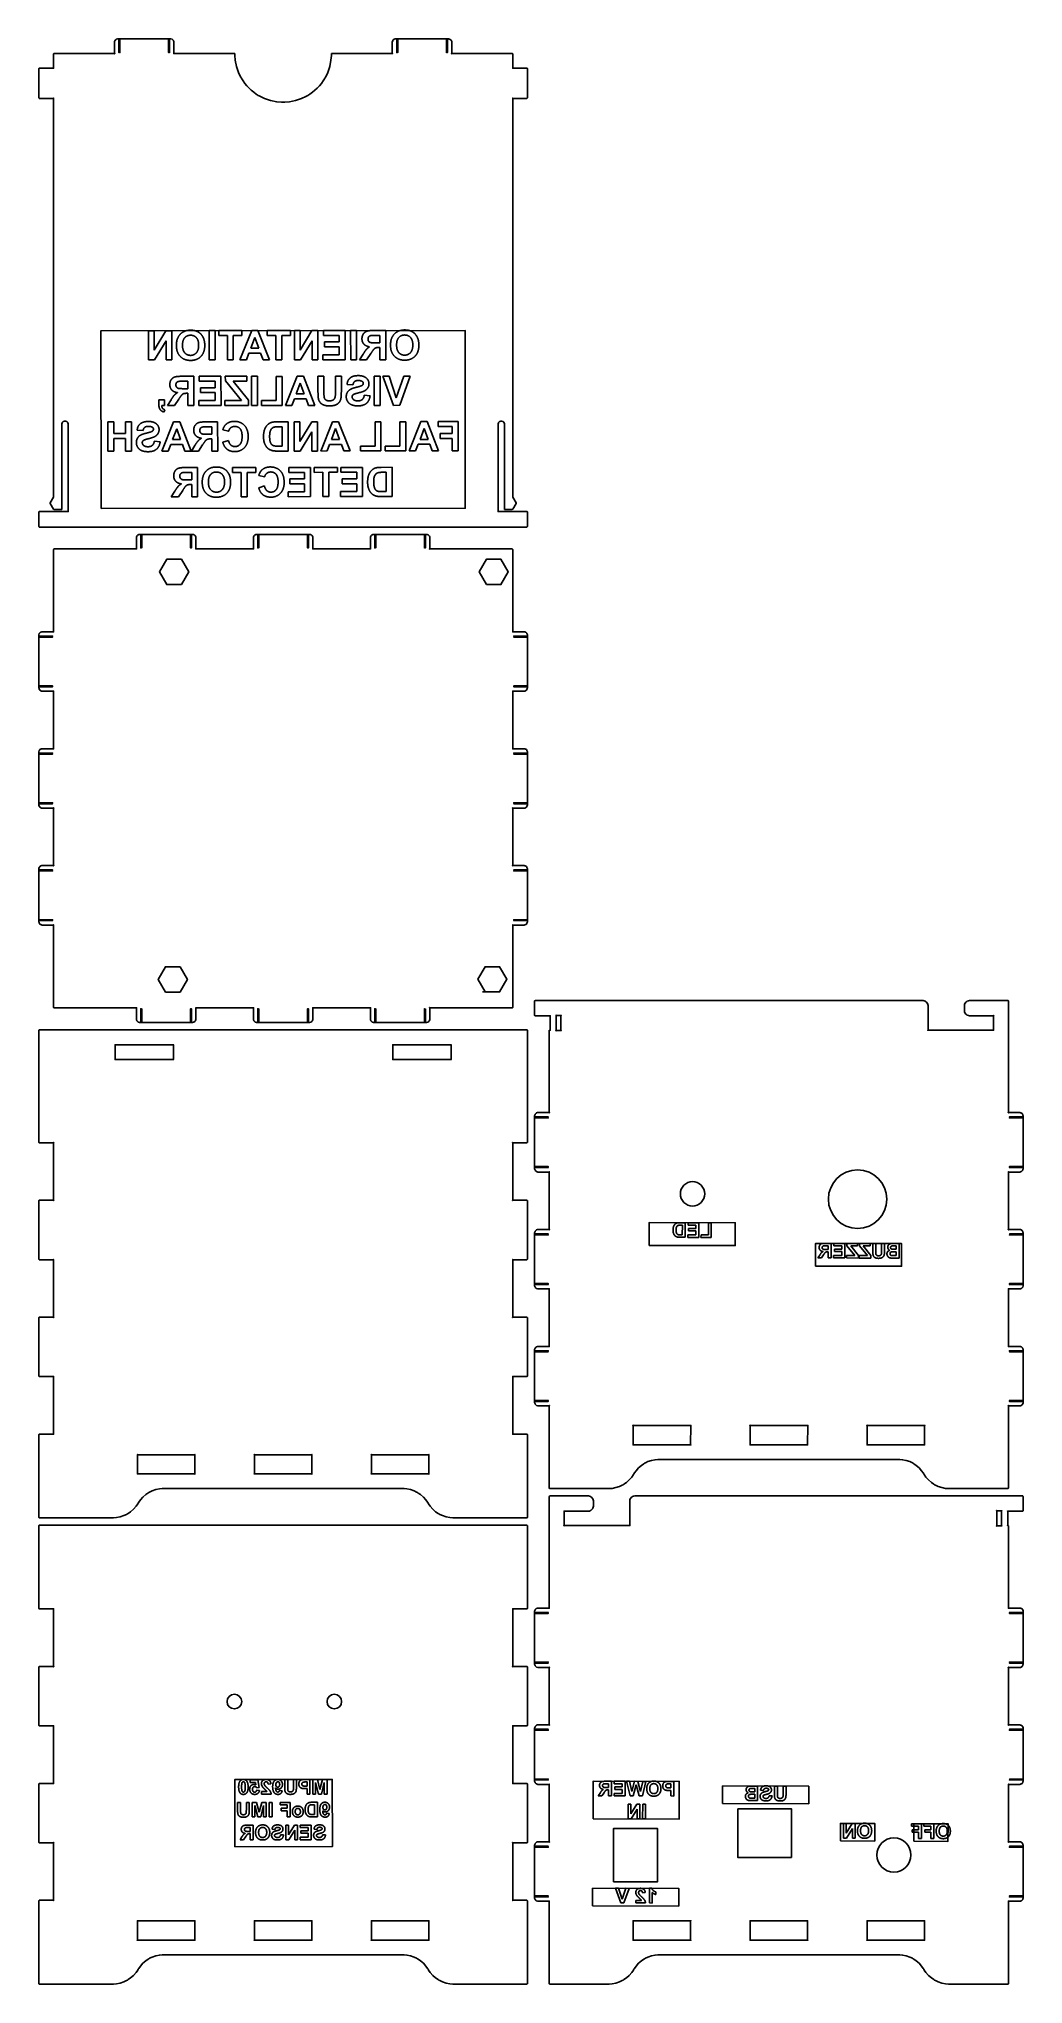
# Model space of a CAD drawing. Header units: millimetres. Extents: x 10 to 212, y 10 to 409.
import ezdxf

# ---------------------------------------------------------------- set-up
doc = ezdxf.new("R2010")
doc.units = ezdxf.units.MM
doc.layers.get('0').update_dxf_attribs({"linetype": 'CONTINUOUS'})

msp = doc.modelspace()

# ---------------------------------------------------------------- linework, layer by layer
for p, q in [((33.61, 349.4), (32.48, 349.4)), ((32.48, 349.4), (32.49, 343.4)), ((36.06, 349.4), (33.61, 345.39)), ((33.61, 345.39), (33.61, 349.4)), ((37.24, 349.4), (36.06, 349.4)), ((37.25, 343.4), (37.24, 349.4)), ((46.14, 349.41), (44.93, 349.41)), ((44.93, 349.41), (44.93, 343.41)), ((46.15, 343.41), (46.14, 349.41)), ((51.65, 349.42), (46.88, 349.41)), ((46.88, 349.41), (46.88, 348.4)), ((46.88, 348.4), (48.66, 348.4)), ((48.66, 348.4), (48.67, 343.41)), ((49.88, 343.41), (49.87, 348.4)), ((49.87, 348.4), (51.65, 348.4)), ((53.65, 349.42), (51.25, 343.42)), ((51.65, 348.4), (51.65, 349.42)), ((53.48, 345.79), (54.3, 348.02)), ((54.93, 349.42), (53.65, 349.42)), ((54.3, 348.02), (55.11, 345.79)), ((57.27, 343.42), (54.93, 349.42)), ((61.58, 349.43), (56.81, 349.42)), ((56.81, 349.42), (56.81, 348.41)), ((56.81, 348.41), (58.59, 348.41)), ((58.59, 348.41), (58.6, 343.42)), ((59.81, 343.42), (59.8, 348.41)), ((59.8, 348.41), (61.58, 348.41)), ((61.58, 348.41), (61.58, 349.43)), ((63.56, 349.43), (62.43, 349.43)), ((62.43, 349.43), (62.44, 343.43)), ((66.01, 349.43), (63.56, 345.42)), ((63.56, 345.42), (63.56, 349.43)), ((67.19, 349.43), (66.01, 349.43)), ((67.2, 343.43), (67.19, 349.43)), ((72.8, 349.44), (68.35, 349.43)), ((68.35, 349.43), (68.35, 348.42)), ((68.35, 348.42), (71.58, 348.42)), ((71.58, 348.42), (71.59, 347.09)), ((72.8, 343.44), (72.8, 349.44)), ((75.16, 349.44), (73.95, 349.44)), ((73.95, 349.44), (73.96, 343.44)), ((75.17, 343.44), (75.16, 349.44)), ((81.17, 349.45), (78.62, 349.44)), ((79.02, 348.43), (79.96, 348.43)), ((79.96, 348.43), (79.96, 346.91)), ((81.18, 343.45), (81.17, 349.45)), ((32.49, 343.4), (33.7, 343.4)), ((33.7, 343.4), (36.12, 347.31)), ((36.12, 347.31), (36.12, 343.4)), ((36.12, 343.4), (37.25, 343.4)), ((44.93, 343.41), (46.15, 343.41)), ((48.67, 343.41), (49.88, 343.41)), ((51.25, 343.42), (52.57, 343.42)), ((52.57, 343.42), (53.09, 344.78)), ((53.09, 344.78), (55.49, 344.78)), ((55.11, 345.79), (53.48, 345.79)), ((55.49, 344.78), (55.98, 343.42)), ((55.98, 343.42), (57.27, 343.42)), ((58.6, 343.42), (59.81, 343.42)), ((62.44, 343.43), (63.65, 343.43)), ((63.65, 343.43), (66.07, 347.34)), ((66.07, 347.34), (66.07, 343.43)), ((66.07, 343.43), (67.2, 343.43)), ((71.59, 344.45), (68.24, 344.44)), ((68.24, 344.44), (68.24, 343.43)), ((68.24, 343.43), (72.8, 343.44)), ((71.59, 347.09), (68.57, 347.09)), ((68.57, 347.09), (68.57, 346.08)), ((68.57, 346.08), (71.59, 346.08)), ((71.59, 346.08), (71.59, 344.45)), ((73.96, 343.44), (75.17, 343.44)), ((76.52, 344.61), (75.79, 343.44)), ((75.79, 343.44), (77.23, 343.44)), ((77.23, 343.44), (78.11, 344.75)), ((79.96, 346.91), (79.07, 346.91)), ((79.72, 345.95), (79.97, 345.95)), ((79.97, 345.95), (79.97, 343.45)), ((79.97, 343.45), (81.18, 343.45)), ((41.76, 340.04), (39.21, 340.04)), ((41.76, 334.04), (41.76, 340.04)), ((47.35, 340.05), (42.9, 340.04)), ((42.9, 340.04), (42.9, 339.03)), ((47.36, 334.05), (47.35, 340.05)), ((52.64, 340.05), (48.24, 340.05)), ((48.24, 340.05), (48.25, 339.11)), ((52.64, 339.04), (52.64, 340.05)), ((54.84, 340.06), (53.63, 340.05)), ((53.63, 340.05), (53.63, 334.05)), ((54.84, 334.06), (54.84, 340.06)), ((59.89, 340.01), (58.68, 340.01)), ((58.68, 340.01), (58.68, 335.07)), ((59.89, 334.06), (59.89, 340.01)), ((62.97, 340.06), (60.57, 334.06)), ((64.25, 340.07), (62.97, 340.06)), ((66.59, 334.07), (64.25, 340.07)), ((68.46, 340.07), (67.25, 340.07)), ((67.25, 340.07), (67.25, 336.92)), ((68.47, 336.75), (68.46, 340.07)), ((72.04, 340.07), (70.82, 340.07)), ((70.82, 340.07), (70.83, 336.82)), ((72.04, 336.87), (72.04, 340.07)), ((79.98, 340.08), (78.77, 340.08)), ((78.77, 340.08), (78.78, 334.08)), ((79.99, 334.08), (79.98, 340.08)), ((81.85, 340.08), (80.56, 340.08)), ((80.56, 340.08), (82.72, 334.08)), ((83.32, 335.64), (81.85, 340.08)), ((84.84, 340.09), (83.32, 335.64)), ((84.01, 334.09), (86.15, 340.09)), ((86.15, 340.09), (84.84, 340.09)), ((39.6, 339.02), (40.55, 339.03)), ((40.55, 337.5), (39.65, 337.5)), ((40.3, 336.55), (40.55, 336.55)), ((40.55, 339.03), (40.55, 337.5)), ((40.55, 336.55), (40.55, 334.04)), ((42.9, 339.03), (46.14, 339.03)), ((46.14, 337.7), (43.13, 337.7)), ((43.13, 337.7), (43.13, 336.69)), ((43.13, 336.69), (46.14, 336.69)), ((46.14, 339.03), (46.14, 337.7)), ((46.14, 336.69), (46.15, 335.06)), ((48.25, 339.11), (51.54, 335.06)), ((53, 335.15), (49.84, 339.04)), ((49.84, 339.04), (52.64, 339.04)), ((61.89, 334.06), (62.41, 335.43)), ((62.41, 335.43), (64.81, 335.43)), ((62.8, 336.44), (63.62, 338.66)), ((64.43, 336.44), (62.8, 336.44)), ((63.62, 338.66), (64.43, 336.44)), ((64.81, 335.43), (65.3, 334.07)), ((73.22, 338.36), (74.43, 338.31)), ((77.93, 336.03), (76.75, 336.14)), ((35.75, 335.19), (34.6, 335.18)), ((34.6, 335.18), (34.6, 334.36)), ((35.19, 334.04), (35.75, 334.04)), ((35.62, 332.7), (35.85, 333.17)), ((35.75, 334.04), (35.75, 335.19)), ((37.1, 335.21), (36.37, 334.04)), ((36.37, 334.04), (37.82, 334.04)), ((37.82, 334.04), (38.69, 335.34)), ((40.55, 334.04), (41.76, 334.04)), ((46.15, 335.06), (42.79, 335.05)), ((42.79, 335.05), (42.79, 334.04)), ((42.79, 334.04), (47.36, 334.05)), ((51.54, 335.06), (48.12, 335.06)), ((48.12, 335.06), (48.12, 334.05)), ((48.12, 334.05), (53, 334.05)), ((53, 334.05), (53, 335.15)), ((53.63, 334.05), (54.84, 334.06)), ((58.68, 335.07), (55.67, 335.07)), ((55.67, 335.07), (55.67, 334.06)), ((55.67, 334.06), (59.89, 334.06)), ((60.57, 334.06), (61.89, 334.06)), ((65.3, 334.07), (66.59, 334.07)), ((78.78, 334.08), (79.99, 334.08)), ((82.72, 334.08), (84.01, 334.09)), ((25.38, 330.66), (24.17, 330.66)), ((24.17, 330.66), (24.17, 324.66)), ((25.38, 328.3), (25.38, 330.66)), ((27.75, 328.3), (25.38, 328.3)), ((28.96, 330.66), (27.75, 330.66)), ((27.75, 330.66), (27.75, 328.3)), ((28.97, 324.66), (28.96, 330.66)), ((30.16, 328.95), (31.37, 328.9)), ((37.6, 330.67), (35.21, 324.67)), ((37.43, 327.05), (38.26, 329.27)), ((38.88, 330.67), (37.6, 330.67)), ((38.26, 329.27), (39.07, 327.05)), ((41.23, 324.68), (38.88, 330.67)), ((46.66, 330.68), (44.11, 330.68)), ((44.5, 329.67), (45.45, 329.67)), ((45.45, 328.14), (44.55, 328.14)), ((45.45, 329.67), (45.45, 328.14)), ((46.67, 324.68), (46.66, 330.68)), ((47.72, 329.03), (48.92, 328.75)), ((61.1, 330.7), (58.89, 330.7)), ((59.35, 329.68), (59.89, 329.68)), ((59.89, 329.68), (59.9, 325.71)), ((61.11, 324.7), (61.1, 330.7)), ((63.51, 330.7), (62.38, 330.7)), ((62.38, 330.7), (62.39, 324.7)), ((65.96, 330.7), (63.51, 326.69)), ((63.51, 326.69), (63.51, 330.7)), ((63.6, 324.7), (66.02, 328.62)), ((67.14, 330.7), (65.96, 330.7)), ((66.02, 328.62), (66.02, 324.7)), ((67.15, 324.7), (67.14, 330.7)), ((70.2, 330.71), (67.8, 324.7)), ((70.03, 327.08), (70.85, 329.31)), ((71.48, 330.71), (70.2, 330.71)), ((70.85, 329.31), (71.67, 327.08)), ((73.82, 324.71), (71.48, 330.71)), ((80.16, 330.67), (78.95, 330.67)), ((78.95, 330.67), (78.95, 325.73)), ((80.17, 324.72), (80.16, 330.67)), ((85.28, 330.67), (84.07, 330.67)), ((84.07, 330.67), (84.07, 325.73)), ((85.29, 324.72), (85.28, 330.67)), ((88.36, 330.73), (85.96, 324.72)), ((88.19, 327.1), (89.01, 329.33)), ((89.64, 330.73), (88.36, 330.73)), ((89.01, 329.33), (89.83, 327.1)), ((91.98, 324.73), (89.64, 330.73)), ((96.01, 330.73), (91.9, 330.73)), ((91.9, 330.73), (91.9, 329.71)), ((91.9, 329.71), (94.8, 329.72)), ((94.81, 328.3), (92.3, 328.29)), ((92.3, 328.29), (92.3, 327.28)), ((94.8, 329.72), (94.81, 328.3)), ((96.02, 324.73), (96.01, 330.73)), ((24.17, 324.66), (25.38, 324.66)), ((25.38, 327.28), (27.75, 327.29)), ((25.38, 324.66), (25.38, 327.28)), ((27.75, 327.29), (27.76, 324.66)), ((27.76, 324.66), (28.97, 324.66)), ((34.87, 326.62), (33.69, 326.74)), ((35.21, 324.67), (36.52, 324.67)), ((36.52, 324.67), (37.05, 326.04)), ((37.05, 326.04), (39.44, 326.04)), ((39.07, 327.05), (37.43, 327.05)), ((39.44, 326.04), (39.94, 324.68)), ((39.94, 324.68), (41.23, 324.68)), ((42, 325.85), (41.27, 324.68)), ((41.27, 324.68), (42.72, 324.68)), ((42.72, 324.68), (43.59, 325.99)), ((45.21, 327.19), (45.45, 327.19)), ((45.45, 327.19), (45.45, 324.68)), ((45.45, 324.68), (46.67, 324.68)), ((48.88, 326.89), (47.71, 326.52)), ((58.83, 324.7), (61.11, 324.7)), ((59.9, 325.71), (58.99, 325.71)), ((62.39, 324.7), (63.6, 324.7)), ((66.02, 324.7), (67.15, 324.7)), ((67.8, 324.7), (69.12, 324.71)), ((69.12, 324.71), (69.64, 326.07)), ((69.64, 326.07), (72.04, 326.07)), ((71.67, 327.08), (70.03, 327.08)), ((72.04, 326.07), (72.54, 324.71)), ((72.54, 324.71), (73.82, 324.71)), ((78.95, 325.73), (75.94, 325.72)), ((75.94, 325.72), (75.94, 324.71)), ((75.94, 324.71), (80.17, 324.72)), ((84.07, 325.73), (81.06, 325.73)), ((81.06, 325.73), (81.06, 324.72)), ((81.06, 324.72), (85.29, 324.72)), ((85.96, 324.72), (87.28, 324.72)), ((87.28, 324.72), (87.8, 326.09)), ((87.8, 326.09), (90.2, 326.09)), ((89.83, 327.1), (88.19, 327.1)), ((90.2, 326.09), (90.7, 324.73)), ((90.7, 324.73), (91.98, 324.73)), ((92.3, 327.28), (94.81, 327.28)), ((94.81, 327.28), (94.81, 324.73)), ((94.81, 324.73), (96.02, 324.73)), ((42.55, 321.31), (40, 321.31)), ((40.4, 320.3), (41.34, 320.3)), ((41.34, 320.3), (41.34, 318.78)), ((42.56, 315.31), (42.55, 321.31)), ((54.47, 321.33), (49.71, 321.32)), ((49.71, 321.32), (49.71, 320.31)), ((49.71, 320.31), (51.48, 320.31)), ((51.48, 320.31), (51.49, 315.32)), ((52.7, 315.32), (52.69, 320.31)), ((52.69, 320.31), (54.48, 320.31)), ((54.48, 320.31), (54.47, 321.33)), ((55.1, 319.67), (56.3, 319.39)), ((65.69, 321.34), (61.24, 321.33)), ((61.24, 321.33), (61.24, 320.32)), ((61.24, 320.32), (64.48, 320.32)), ((64.48, 320.32), (64.48, 318.99)), ((65.69, 315.34), (65.69, 321.34)), ((71.24, 321.34), (66.47, 321.34)), ((66.47, 321.34), (66.47, 320.32)), ((66.47, 320.32), (68.25, 320.33)), ((68.25, 320.33), (68.25, 315.34)), ((69.46, 315.34), (69.46, 320.33)), ((69.46, 320.33), (71.24, 320.33)), ((71.24, 320.33), (71.24, 321.34)), ((76.4, 321.35), (71.95, 321.34)), ((71.95, 321.34), (71.95, 320.33)), ((71.95, 320.33), (75.19, 320.33)), ((75.19, 320.33), (75.19, 319)), ((76.41, 315.35), (76.4, 321.35)), ((82.46, 321.36), (80.24, 321.35)), ((80.7, 320.34), (81.25, 320.34)), ((81.25, 320.34), (81.25, 316.37)), ((82.46, 315.36), (82.46, 321.36)), ((37.9, 316.48), (37.16, 315.31)), ((38.61, 315.31), (39.49, 316.62)), ((41.34, 318.78), (40.45, 318.77)), ((41.1, 317.82), (41.34, 317.82)), ((41.34, 317.82), (41.35, 315.31)), ((56.26, 317.53), (55.09, 317.16)), ((64.48, 316.35), (61.13, 316.34)), ((61.13, 316.34), (61.13, 315.33)), ((64.48, 318.99), (61.47, 318.99)), ((61.47, 318.99), (61.47, 317.98)), ((61.47, 317.98), (64.48, 317.98)), ((64.48, 317.98), (64.48, 316.35)), ((75.19, 316.36), (71.84, 316.36)), ((71.84, 316.36), (71.84, 315.34)), ((75.19, 319), (72.18, 319)), ((72.18, 319), (72.18, 317.99)), ((72.18, 317.99), (75.19, 317.99)), ((75.19, 317.99), (75.19, 316.36)), ((81.25, 316.37), (80.35, 316.36)), ((37.16, 315.31), (38.61, 315.31)), ((41.35, 315.31), (42.56, 315.31)), ((51.49, 315.32), (52.7, 315.32)), ((61.13, 315.33), (65.69, 315.34)), ((68.25, 315.34), (69.46, 315.34)), ((71.84, 315.34), (76.41, 315.35)), ((80.18, 315.35), (82.46, 315.36)), ((101.79, 297.3), (104.47, 297.3)), ((35.96, 213.65), (38.71, 213.65)), ((101.52, 213.66), (101, 213.66)), ((142.61, 166.3), (141.5, 166.3)), ((141.99, 163.8), (141.54, 163.8)), ((141.73, 165.79), (142, 165.79)), ((142, 165.79), (141.99, 163.8)), ((142.6, 163.3), (142.61, 166.3)), ((144.79, 163.8), (143.11, 163.8)), ((143.11, 163.8), (143.11, 163.29)), ((143.18, 166.29), (143.17, 165.79)), ((143.17, 165.79), (144.79, 165.78)), ((145.4, 166.29), (143.18, 166.29)), ((144.79, 165.12), (143.28, 165.12)), ((143.28, 165.12), (143.28, 164.62)), ((143.28, 164.62), (144.79, 164.61)), ((144.79, 165.78), (144.79, 165.12)), ((144.79, 164.61), (144.79, 163.8)), ((145.39, 163.29), (145.4, 166.29)), ((145.83, 163.79), (145.82, 163.29)), ((147.33, 163.79), (145.83, 163.79)), ((147.34, 166.26), (147.33, 163.79)), ((147.94, 166.26), (147.34, 166.26)), ((147.94, 163.28), (147.94, 166.26)), ((141.46, 163.3), (142.6, 163.3)), ((143.11, 163.29), (145.39, 163.29)), ((145.82, 163.29), (147.94, 163.28)), ((172.52, 162.06), (171.25, 162.06)), ((171.44, 161.55), (171.92, 161.55)), ((171.91, 160.79), (171.47, 160.79)), ((171.79, 160.31), (171.91, 160.31)), ((171.92, 161.55), (171.91, 160.79)), ((171.91, 160.31), (171.91, 159.06)), ((172.51, 159.06), (172.52, 162.06)), ((173.1, 162.06), (173.09, 161.55)), ((173.09, 161.55), (174.71, 161.54)), ((175.32, 162.05), (173.1, 162.06)), ((174.71, 160.88), (173.2, 160.88)), ((173.2, 160.88), (173.2, 160.38)), ((173.2, 160.38), (174.71, 160.37)), ((174.71, 161.54), (174.71, 160.88)), ((174.71, 160.37), (174.71, 159.56)), ((175.31, 159.05), (175.32, 162.05)), ((175.77, 162.05), (175.76, 161.58)), ((175.76, 161.58), (177.4, 159.55)), ((177.96, 162.04), (175.77, 162.05)), ((178.13, 159.59), (176.56, 161.54)), ((176.56, 161.54), (177.96, 161.54)), ((177.96, 161.54), (177.96, 162.04)), ((178.33, 162.04), (178.32, 161.57)), ((178.32, 161.57), (179.96, 159.54)), ((180.52, 162.04), (178.33, 162.04)), ((180.69, 159.58), (179.12, 161.53)), ((179.12, 161.53), (180.52, 161.53)), ((180.52, 161.53), (180.52, 162.04)), ((181.08, 162.04), (181.07, 160.46)), ((181.68, 162.03), (181.08, 162.04)), ((181.68, 160.37), (181.68, 162.03)), ((183.47, 162.03), (182.86, 162.03)), ((182.86, 162.03), (182.86, 160.41)), ((183.47, 160.43), (183.47, 162.03)), ((186.49, 162.02), (185.29, 162.03)), ((185.39, 160.33), (185.88, 160.33)), ((185.88, 160.83), (185.49, 160.83)), ((185.54, 161.53), (185.88, 161.52)), ((185.88, 161.52), (185.88, 160.83)), ((185.88, 160.33), (185.88, 159.53)), ((186.48, 159.02), (186.49, 162.02)), ((170.19, 159.65), (169.82, 159.06)), ((169.82, 159.06), (170.54, 159.06)), ((170.54, 159.06), (170.98, 159.71)), ((171.91, 159.06), (172.51, 159.06)), ((174.71, 159.56), (173.03, 159.56)), ((173.03, 159.56), (173.03, 159.06)), ((173.03, 159.06), (175.31, 159.05)), ((175.7, 159.55), (175.69, 159.05)), ((175.69, 159.05), (178.13, 159.04)), ((177.4, 159.55), (175.7, 159.55)), ((178.13, 159.04), (178.13, 159.59)), ((178.26, 159.55), (178.25, 159.04)), ((178.25, 159.04), (180.69, 159.04)), ((179.96, 159.54), (178.26, 159.55)), ((180.69, 159.04), (180.69, 159.58)), ((185.88, 159.53), (185.32, 159.53)), ((185.46, 159.02), (186.48, 159.02)), ((54.88, 51.95), (53.36, 51.95)), ((53.36, 51.95), (53.36, 51.41)), ((55.17, 50.39), (54.88, 51.95)), ((61.03, 52), (60.42, 52)), ((60.42, 52), (60.42, 50.42)), ((61.03, 50.34), (61.03, 52)), ((62.82, 52), (62.21, 52)), ((62.21, 52), (62.21, 50.37)), ((62.82, 50.4), (62.82, 52)), ((65.61, 52), (64.63, 52)), ((65.61, 49), (65.61, 52)), ((67.12, 52), (66.21, 52)), ((66.21, 52), (66.21, 49)), ((67.66, 49.96), (67.12, 52)), ((68.2, 52), (67.66, 49.96)), ((69.11, 52), (68.2, 52)), ((69.11, 49), (69.11, 52)), ((53.36, 51.41), (54.44, 51.41)), ((54.44, 51.41), (54.53, 50.9)), ((55.24, 49.76), (54.67, 49.82)), ((54.71, 50.32), (55.17, 50.39)), ((56.78, 49.53), (55.64, 49.52)), ((55.64, 49.52), (55.64, 48.99)), ((55.64, 48.99), (57.66, 48.99)), ((57.01, 51.06), (57.59, 51.12)), ((59.9, 49.69), (59.34, 49.75)), ((64.61, 50.13), (65, 50.13)), ((65, 50.64), (64.67, 50.64)), ((64.71, 51.49), (65, 51.49)), ((65, 51.49), (65, 50.64)), ((65, 50.13), (65, 49)), ((65, 49), (65.61, 49)), ((66.21, 49), (66.77, 49)), ((66.77, 49), (66.77, 51.36)), ((66.77, 51.36), (67.37, 49)), ((67.37, 49), (67.95, 49)), ((67.95, 49), (68.54, 51.36)), ((68.54, 51.36), (68.55, 49)), ((68.55, 49), (69.11, 49)), ((125.13, 49.22), (124.76, 48.64)), ((124.76, 48.64), (125.49, 48.64)), ((125.49, 48.64), (125.93, 49.29)), ((127.46, 51.63), (126.19, 51.63)), ((126.39, 51.13), (126.86, 51.13)), ((126.86, 50.36), (126.41, 50.37)), ((126.73, 49.89), (126.86, 49.89)), ((126.86, 49.89), (126.85, 48.63)), ((126.85, 48.63), (127.46, 48.63)), ((126.86, 51.13), (126.86, 50.36)), ((127.46, 48.63), (127.46, 51.63)), ((129.65, 49.13), (127.98, 49.14)), ((127.98, 49.14), (127.98, 48.63)), ((127.98, 48.63), (130.26, 48.63)), ((130.26, 51.63), (128.04, 51.63)), ((128.04, 51.63), (128.04, 51.12)), ((128.04, 51.12), (129.66, 51.12)), ((129.65, 50.46), (128.15, 50.46)), ((128.15, 50.46), (128.15, 49.95)), ((128.15, 49.95), (129.65, 49.95)), ((129.66, 51.12), (129.65, 50.46)), ((129.65, 49.95), (129.65, 49.13)), ((130.26, 48.63), (130.26, 51.63)), ((131.18, 51.63), (130.57, 51.63)), ((130.57, 51.63), (131.3, 48.63)), ((131.64, 49.53), (131.18, 51.63)), ((131.3, 48.63), (131.94, 48.63)), ((132.17, 51.63), (131.64, 49.53)), ((131.94, 48.63), (132.54, 50.87)), ((132.89, 51.62), (132.17, 51.63)), ((132.54, 50.87), (133.13, 48.62)), ((133.43, 49.56), (132.89, 51.62)), ((133.13, 48.62), (133.79, 48.62)), ((133.89, 51.62), (133.43, 49.56)), ((133.79, 48.62), (134.51, 51.62)), ((134.51, 51.62), (133.89, 51.62)), ((139.27, 49.75), (139.66, 49.75)), ((140.27, 51.61), (139.3, 51.62)), ((139.67, 50.26), (139.33, 50.26)), ((139.37, 51.11), (139.67, 51.11)), ((139.66, 49.75), (139.66, 48.62)), ((139.66, 48.62), (140.27, 48.61)), ((139.67, 51.11), (139.67, 50.26)), ((140.27, 48.61), (140.27, 51.61)), ((157.45, 50.66), (156.25, 50.66)), ((156.84, 48.16), (156.28, 48.16)), ((156.35, 48.96), (156.84, 48.96)), ((156.84, 49.46), (156.44, 49.46)), ((156.5, 50.16), (156.84, 50.16)), ((156.84, 50.16), (156.84, 49.46)), ((156.84, 48.96), (156.84, 48.16)), ((157.44, 47.66), (157.45, 50.66)), ((158.05, 49.8), (158.65, 49.77)), ((160.4, 48.63), (159.81, 48.68)), ((160.89, 50.65), (160.88, 49.07)), ((161.49, 50.65), (160.89, 50.65)), ((161.49, 48.99), (161.49, 50.65)), ((163.28, 50.64), (162.67, 50.64)), ((162.67, 50.64), (162.67, 49.02)), ((163.27, 49.04), (163.28, 50.64)), ((51.37, 47.3), (50.76, 47.3)), ((50.76, 47.3), (50.76, 45.73)), ((51.37, 45.64), (51.37, 47.3)), ((53.15, 47.31), (52.55, 47.31)), ((52.55, 47.31), (52.55, 45.68)), ((53.15, 45.71), (53.15, 47.31)), ((54.66, 47.31), (53.75, 47.31)), ((53.75, 47.31), (53.75, 44.31)), ((53.75, 44.31), (54.32, 44.31)), ((54.32, 44.31), (54.31, 46.67)), ((54.31, 46.67), (54.91, 44.31)), ((55.2, 45.26), (54.66, 47.31)), ((54.91, 44.31), (55.5, 44.31)), ((55.74, 47.31), (55.2, 45.26)), ((55.5, 44.31), (56.09, 46.67)), ((56.65, 47.31), (55.74, 47.31)), ((56.09, 46.67), (56.09, 44.31)), ((56.09, 44.31), (56.65, 44.31)), ((56.65, 44.31), (56.65, 47.31)), ((57.82, 47.31), (57.22, 47.31)), ((57.22, 47.31), (57.22, 44.31)), ((57.22, 44.31), (57.83, 44.31)), ((57.83, 44.31), (57.82, 47.31)), ((61.52, 47.31), (59.47, 47.31)), ((59.47, 47.31), (59.47, 46.8)), ((59.47, 46.8), (60.92, 46.81)), ((60.92, 46.1), (59.67, 46.09)), ((59.67, 46.09), (59.67, 45.59)), ((59.67, 45.59), (60.92, 45.59)), ((60.92, 46.81), (60.92, 46.1)), ((60.92, 45.59), (60.92, 44.31)), ((60.92, 44.31), (61.53, 44.31)), ((61.53, 44.31), (61.52, 47.31)), ((65.98, 44.32), (67.12, 44.32)), ((67.12, 47.32), (66.01, 47.32)), ((66.51, 44.82), (66.06, 44.82)), ((66.24, 46.81), (66.51, 46.81)), ((66.51, 46.81), (66.51, 44.82)), ((67.12, 44.32), (67.12, 47.32)), ((69.56, 45.02), (69.01, 45.08)), ((131.46, 46.94), (130.89, 46.95)), ((130.89, 46.95), (130.89, 43.95)), ((130.89, 43.95), (131.5, 43.94)), ((132.69, 46.94), (131.45, 44.94)), ((131.45, 44.94), (131.46, 46.94)), ((131.5, 43.94), (132.71, 45.9)), ((133.27, 46.94), (132.69, 46.94)), ((132.71, 45.9), (132.71, 43.94)), ((132.71, 43.94), (133.27, 43.94)), ((133.27, 43.94), (133.27, 46.94)), ((133.86, 46.94), (133.85, 43.94)), ((133.85, 43.94), (134.46, 43.94)), ((134.46, 46.94), (133.86, 46.94)), ((134.46, 43.94), (134.46, 46.94)), ((156.42, 47.66), (157.44, 47.66)), ((51.64, 40.21), (51.27, 39.62)), ((51.99, 39.62), (52.43, 40.28)), ((53.96, 42.62), (52.69, 42.62)), ((52.89, 42.12), (53.36, 42.12)), ((53.36, 41.35), (52.91, 41.35)), ((53.24, 40.88), (53.36, 40.88)), ((53.36, 42.12), (53.36, 41.35)), ((53.36, 40.88), (53.36, 39.62)), ((53.97, 39.62), (53.96, 42.62)), ((57.82, 41.77), (58.43, 41.74)), ((60.18, 40.61), (59.59, 40.66)), ((61.22, 42.63), (60.66, 42.63)), ((60.66, 42.63), (60.66, 39.63)), ((61.23, 40.63), (61.22, 42.63)), ((62.45, 42.63), (61.23, 40.63)), ((61.27, 39.63), (62.48, 41.59)), ((63.04, 42.63), (62.45, 42.63)), ((62.48, 41.59), (62.48, 39.63)), ((63.04, 39.63), (63.04, 42.63)), ((65.24, 40.14), (63.56, 40.14)), ((63.56, 40.14), (63.56, 39.63)), ((65.84, 42.64), (63.62, 42.63)), ((63.62, 42.63), (63.62, 42.13)), ((63.62, 42.13), (65.24, 42.13)), ((65.24, 41.46), (63.73, 41.46)), ((63.73, 41.46), (63.73, 40.96)), ((63.73, 40.96), (65.24, 40.96)), ((65.24, 42.13), (65.24, 41.46)), ((65.24, 40.96), (65.24, 40.14)), ((65.85, 39.64), (65.84, 42.64)), ((66.44, 41.78), (67.05, 41.75)), ((68.79, 40.62), (68.2, 40.67)), ((175.07, 42.99), (175.06, 39.99)), ((175.06, 39.99), (175.67, 39.99)), ((175.63, 42.99), (175.07, 42.99)), ((175.63, 40.98), (175.63, 42.99)), ((176.86, 42.98), (175.63, 40.98)), ((175.67, 39.99), (176.89, 41.94)), ((177.45, 42.98), (176.86, 42.98)), ((176.89, 41.94), (176.88, 39.98)), ((176.88, 39.98), (177.44, 39.98)), ((177.44, 39.98), (177.45, 42.98)), ((191.04, 42.91), (188.98, 42.92)), ((188.98, 42.92), (188.98, 42.41)), ((188.98, 42.41), (190.43, 42.41)), ((189.18, 41.7), (189.17, 41.2)), ((189.17, 41.2), (190.43, 41.19)), ((190.43, 41.7), (189.18, 41.7)), ((190.43, 41.19), (190.42, 39.92)), ((190.43, 42.41), (190.43, 41.7)), ((191.03, 39.91), (191.04, 42.91)), ((193.6, 42.91), (191.54, 42.91)), ((191.54, 42.91), (191.54, 42.41)), ((191.54, 42.41), (192.99, 42.4)), ((191.74, 41.7), (191.73, 41.19)), ((191.73, 41.19), (192.99, 41.18)), ((192.99, 41.69), (191.74, 41.7)), ((192.99, 41.18), (192.98, 39.91)), ((192.99, 42.4), (192.99, 41.69)), ((193.59, 39.91), (193.6, 42.91)), ((51.27, 39.62), (51.99, 39.62)), ((53.36, 39.62), (53.97, 39.62)), ((60.66, 39.63), (61.27, 39.63)), ((62.48, 39.63), (63.04, 39.63)), ((63.56, 39.63), (65.85, 39.64)), ((190.42, 39.92), (191.03, 39.91)), ((192.98, 39.91), (193.59, 39.91)), ((128.93, 29.66), (128.28, 29.66)), ((128.28, 29.66), (129.35, 26.66)), ((129.66, 27.44), (128.93, 29.66)), ((130.42, 29.66), (129.66, 27.44)), ((130, 26.66), (131.08, 29.65)), ((131.08, 29.65), (130.42, 29.66)), ((133.82, 28.72), (134.4, 28.77)), ((135.72, 29.66), (135.25, 29.66)), ((135.25, 29.66), (135.25, 26.65)), ((135.82, 26.64), (135.82, 28.81)), ((136.57, 28.37), (136.57, 28.9)), ((129.35, 26.66), (130, 26.66)), ((132.44, 27.19), (132.44, 26.65)), ((133.59, 27.18), (132.44, 27.19)), ((132.44, 26.65), (134.46, 26.65)), ((135.25, 26.65), (135.82, 26.64))]:
    msp.add_line(p, q)
for points in [[(14.7, 312.8), (14.7, 330.2), (14.7, 330.28), (14.77, 330.5), (14.79, 330.53), (14.8, 330.55), (14.89, 330.66), (15, 330.75), (15.02, 330.76), (15.05, 330.78), (15.27, 330.85), (15.35, 330.85), (15.43, 330.85), (15.65, 330.78), (15.68, 330.76), (15.7, 330.75), (15.81, 330.66), (15.9, 330.55), (15.91, 330.53), (15.93, 330.5), (16, 330.28), (16, 330.2), (16, 312.3), (16.01, 312.3), (16.04, 312.29), (16.04, 312.26), (16.01, 312.26), (16, 312.29), (16, 312.3), (10.1, 312.3), (10.08, 312.3), (10.03, 312.27), (10, 312.22), (10, 312.2), (10, 309.2), (10, 309.18), (10.03, 309.13), (10.08, 309.1), (10.1, 309.1), (13.1, 309.1), (107.1, 309.1), (110.1, 309.1), (110.12, 309.1), (110.17, 309.13), (110.2, 309.18), (110.2, 309.2), (110.2, 312.2), (110.2, 312.22), (110.17, 312.27), (110.12, 312.3), (110.1, 312.3), (104.2, 312.3), (104.2, 312.29), (104.19, 312.26), (104.16, 312.26), (104.16, 312.29), (104.19, 312.3), (104.2, 312.3), (104.2, 330.2), (104.2, 330.28), (104.27, 330.5), (104.29, 330.53), (104.3, 330.55), (104.39, 330.66), (104.5, 330.75), (104.52, 330.76), (104.55, 330.78), (104.78, 330.85), (104.85, 330.85), (104.93, 330.85), (105.15, 330.78), (105.17, 330.76), (105.2, 330.75), (105.31, 330.66), (105.4, 330.55), (105.41, 330.53), (105.43, 330.5), (105.5, 330.28), (105.5, 330.2), (105.5, 312.8), (105.5, 312.78), (105.53, 312.73), (105.58, 312.7), (105.6, 312.7), (107.1, 312.7), (107.12, 312.7), (107.18, 312.74), (107.19, 312.75), (107.88, 313.95), (107.88, 313.96), (107.88, 314.04), (107.88, 314.05), (107.2, 315.23), (107.19, 315.23), (107.2, 315.23), (107.2, 315.23), (107.2, 397.1), (110.1, 397.1), (110.12, 397.1), (110.17, 397.13), (110.2, 397.19), (110.2, 397.2), (110.2, 403.2), (110.2, 403.22), (110.17, 403.27), (110.12, 403.3), (110.1, 403.3), (107.2, 403.3), (107.2, 403.29), (107.19, 403.26), (107.16, 403.26), (107.16, 403.29), (107.19, 403.3), (107.2, 403.3), (107.2, 406.2), (107.2, 406.22), (107.17, 406.27), (107.12, 406.3), (107.1, 406.3), (94.7, 406.3), (94.7, 408.6), (94.7, 408.64), (94.68, 408.78), (94.62, 408.92), (94.61, 408.95), (94.59, 408.98), (94.49, 409.1), (94.38, 409.19), (94.35, 409.21), (94.32, 409.22), (94.18, 409.28), (94.04, 409.3), (94, 409.3), (93.7, 409.3), (93.72, 409.3), (93.77, 409.27), (93.8, 409.22), (93.8, 409.2), (93.8, 406.5), (93.8, 406.51), (93.79, 406.55), (93.79, 406.55), (93.78, 406.56), (93.75, 406.58), (93.75, 406.59), (93.75, 406.59), (93.71, 406.6), (93.7, 406.6), (93.69, 406.6), (93.65, 406.59), (93.65, 406.59), (93.65, 406.58), (93.61, 406.56), (93.61, 406.55), (93.61, 406.55), (93.6, 406.51), (93.6, 406.5), (93.6, 409.2), (93.6, 409.22), (93.63, 409.27), (93.68, 409.3), (93.7, 409.3), (83.5, 409.3), (83.2, 409.3), (83.11, 409.3), (82.88, 409.22), (82.85, 409.21), (82.82, 409.19), (82.7, 409.1), (82.61, 408.98), (82.59, 408.95), (82.58, 408.92), (82.5, 408.68), (82.5, 408.6), (82.5, 406.3), (82.51, 406.3), (82.54, 406.29), (82.54, 406.26), (82.51, 406.26), (82.5, 406.29), (82.5, 406.3), (70.1, 406.3), (70.08, 406.3), (70.03, 406.27), (70, 406.22), (70, 406.2), (70, 405.88), (69.91, 404.91), (69.66, 403.64), (69.25, 402.41), (68.83, 401.53), (68.67, 401.25), (68.59, 401.11), (68.33, 400.7), (67.95, 400.17), (67.54, 399.67), (67.1, 399.2), (66.63, 398.76), (66.13, 398.35), (65.6, 397.97), (65.19, 397.71), (65.05, 397.63), (64.77, 397.46), (63.89, 397.05), (62.66, 396.64), (61.39, 396.38), (60.42, 396.3), (60.1, 396.3), (59.78, 396.3), (58.8, 396.38), (57.54, 396.64), (56.31, 397.05), (55.43, 397.46), (55.15, 397.63), (55.01, 397.71), (54.6, 397.97), (54.07, 398.35), (53.57, 398.76), (53.1, 399.2), (52.66, 399.67), (52.25, 400.17), (51.87, 400.7), (51.61, 401.11), (51.53, 401.25), (51.36, 401.53), (50.95, 402.41), (50.54, 403.64), (50.28, 404.91), (50.2, 405.88), (50.2, 406.2), (50.2, 406.22), (50.17, 406.27), (50.12, 406.3), (50.1, 406.3), (37.7, 406.3), (37.7, 406.29), (37.69, 406.26), (37.66, 406.26), (37.66, 406.29), (37.69, 406.3), (37.7, 406.3), (37.7, 408.6), (37.7, 408.64), (37.68, 408.78), (37.62, 408.92), (37.61, 408.95), (37.59, 408.98), (37.49, 409.1), (37.38, 409.19), (37.35, 409.21), (37.32, 409.22), (37.08, 409.3), (37, 409.3), (36.7, 409.3), (36.72, 409.3), (36.77, 409.27), (36.8, 409.22), (36.8, 409.2), (36.8, 406.5), (36.8, 406.51), (36.79, 406.55), (36.79, 406.55), (36.78, 406.56), (36.75, 406.58), (36.75, 406.59), (36.75, 406.59), (36.71, 406.6), (36.7, 406.6), (36.69, 406.6), (36.65, 406.59), (36.65, 406.59), (36.65, 406.58), (36.61, 406.56), (36.61, 406.55), (36.61, 406.55), (36.6, 406.51), (36.6, 406.5), (36.6, 409.2), (36.6, 409.22), (36.63, 409.27), (36.68, 409.3), (36.7, 409.3), (26.5, 409.3), (26.52, 409.3), (26.57, 409.27), (26.6, 409.22), (26.6, 409.2), (26.6, 406.5), (26.6, 406.51), (26.59, 406.55), (26.59, 406.55), (26.58, 406.56), (26.55, 406.58), (26.55, 406.59), (26.55, 406.59), (26.51, 406.6), (26.5, 406.6), (26.49, 406.6), (26.45, 406.59), (26.45, 406.59), (26.45, 406.58), (26.41, 406.56), (26.41, 406.55), (26.41, 406.55), (26.4, 406.51), (26.4, 406.5), (26.4, 409.2), (26.4, 409.22), (26.43, 409.27), (26.48, 409.3), (26.5, 409.3), (26.2, 409.3), (26.11, 409.3), (25.88, 409.22), (25.85, 409.21), (25.82, 409.19), (25.7, 409.1), (25.61, 408.98), (25.59, 408.95), (25.58, 408.92), (25.52, 408.78), (25.5, 408.64), (25.5, 408.6), (25.5, 406.3), (25.51, 406.3), (25.54, 406.29), (25.54, 406.26), (25.51, 406.26), (25.5, 406.29), (25.5, 406.3), (13.1, 406.3), (13.08, 406.3), (13.03, 406.27), (13, 406.22), (13, 406.2), (13, 403.3), (10.1, 403.3), (10.08, 403.3), (10.03, 403.27), (10, 403.22), (10, 403.2), (10, 397.2), (10, 397.19), (10.03, 397.13), (10.08, 397.1), (10.1, 397.1), (13, 397.1), (13, 397.11), (13.01, 397.14), (13.04, 397.14), (13.04, 397.12), (13.01, 397.1), (13, 397.1), (13, 315.23), (12.32, 314.05), (12.32, 314.04), (12.32, 313.96), (12.32, 313.95), (13.01, 312.75), (13.02, 312.74), (13.08, 312.7), (13.1, 312.7), (14.6, 312.7), (14.62, 312.7), (14.67, 312.73), (14.7, 312.78)], [(83.43, 409.27), (83.4, 409.22), (83.4, 409.2), (83.4, 406.5), (83.4, 406.51), (83.41, 406.55), (83.41, 406.55), (83.41, 406.56), (83.45, 406.58), (83.45, 406.59), (83.45, 406.59), (83.49, 406.6), (83.5, 406.6), (83.51, 406.6), (83.55, 406.59), (83.55, 406.59), (83.55, 406.58), (83.58, 406.56), (83.59, 406.55), (83.59, 406.55), (83.6, 406.51), (83.6, 406.5), (83.6, 409.2), (83.6, 409.22), (83.57, 409.27), (83.52, 409.3), (83.5, 409.3), (83.48, 409.3)], [(13.01, 403.3), (13, 403.3), (13, 403.29), (13.01, 403.26), (13.04, 403.26), (13.04, 403.29)], [(94.7, 406.3), (94.69, 406.3), (94.66, 406.29), (94.66, 406.26), (94.68, 406.26), (94.7, 406.29)], [(107.19, 397.1), (107.2, 397.1), (107.2, 397.11), (107.19, 397.14), (107.16, 397.14), (107.16, 397.12)], [(22.76, 312.88), (97.46, 312.95), (97.42, 349.46), (22.72, 349.39)], [(13, 315.23), (13, 315.23), (13, 315.23)], [(65.68, 307.58), (65.54, 307.6), (65.5, 307.6), (65.2, 307.6), (55, 307.6), (55.02, 307.6), (55.07, 307.57), (55.1, 307.52), (55.1, 307.5), (55.1, 304.8), (55.1, 304.81), (55.09, 304.85), (55.09, 304.85), (55.08, 304.85), (55.05, 304.88), (55.05, 304.89), (55.05, 304.89), (55.01, 304.9), (55, 304.9), (54.99, 304.9), (54.95, 304.89), (54.95, 304.89), (54.95, 304.88), (54.91, 304.85), (54.91, 304.85), (54.91, 304.85), (54.9, 304.81), (54.9, 304.8), (54.9, 307.5), (54.9, 307.52), (54.93, 307.57), (54.98, 307.6), (55, 307.6), (54.7, 307.6), (54.65, 307.6), (54.52, 307.58), (54.38, 307.52), (54.35, 307.51), (54.32, 307.49), (54.21, 307.39), (54.11, 307.28), (54.09, 307.25), (54.08, 307.22), (54.02, 307.08), (54, 306.95), (54, 306.9), (54, 304.6), (54, 304.59), (54.01, 304.56), (54.04, 304.56), (54.04, 304.59), (54.01, 304.6), (54, 304.6), (42.2, 304.6), (42.2, 306.9), (42.2, 306.95), (42.17, 307.08), (42.12, 307.22), (42.11, 307.25), (42.09, 307.28), (41.99, 307.39), (41.88, 307.49), (41.85, 307.51), (41.82, 307.52), (41.68, 307.58), (41.54, 307.6), (41.5, 307.6), (41.2, 307.6), (31, 307.6), (30.7, 307.6), (30.65, 307.6), (30.52, 307.58), (30.38, 307.52), (30.35, 307.51), (30.32, 307.49), (30.21, 307.39), (30.11, 307.28), (30.09, 307.25), (30.08, 307.22), (30.02, 307.08), (30, 306.95), (30, 306.9), (30, 304.6), (30, 304.59), (30.01, 304.56), (30.04, 304.56), (30.04, 304.59), (30.01, 304.6), (30, 304.6), (13.1, 304.6), (13.08, 304.6), (13.03, 304.57), (13, 304.52), (13, 304.5), (13, 287.6), (10.7, 287.6), (10.61, 287.6), (10.38, 287.52), (10.35, 287.51), (10.32, 287.49), (10.2, 287.39), (10.11, 287.28), (10.09, 287.25), (10.08, 287.23), (10, 286.98), (10, 286.9), (10, 286.6), (10, 286.58), (10.03, 286.53), (10.08, 286.5), (10.1, 286.5), (12.8, 286.5), (12.79, 286.5), (12.75, 286.51), (12.75, 286.51), (12.75, 286.52), (12.72, 286.55), (12.71, 286.55), (12.71, 286.56), (12.7, 286.59), (12.7, 286.6), (12.7, 286.61), (12.71, 286.65), (12.71, 286.65), (12.72, 286.65), (12.75, 286.69), (12.75, 286.69), (12.75, 286.69), (12.79, 286.7), (12.8, 286.7), (10.1, 286.7), (10.08, 286.7), (10.03, 286.67), (10, 286.62), (10, 286.6), (10, 276.4), (10, 276.1), (10, 276.06), (10.02, 275.92), (10.08, 275.78), (10.09, 275.75), (10.11, 275.72), (10.2, 275.61), (10.32, 275.51), (10.35, 275.49), (10.38, 275.48), (10.52, 275.42), (10.65, 275.4), (10.7, 275.4), (13, 275.4), (13, 263.6), (13, 263.59), (13.01, 263.56), (13.04, 263.56), (13.04, 263.59), (13.01, 263.6), (13, 263.6), (10.7, 263.6), (10.65, 263.6), (10.52, 263.58), (10.38, 263.52), (10.35, 263.51), (10.32, 263.49), (10.2, 263.4), (10.11, 263.28), (10.09, 263.25), (10.08, 263.22), (10, 262.98), (10, 262.9), (10, 262.6), (10, 262.62), (10.03, 262.67), (10.08, 262.7), (10.1, 262.7), (12.8, 262.7), (12.79, 262.7), (12.75, 262.69), (12.75, 262.69), (12.75, 262.68), (12.72, 262.65), (12.71, 262.65), (12.71, 262.65), (12.7, 262.61), (12.7, 262.6), (12.7, 262.59), (12.71, 262.55), (12.71, 262.55), (12.72, 262.55), (12.75, 262.52), (12.75, 262.51), (12.75, 262.51), (12.79, 262.5), (12.8, 262.5), (10.1, 262.5), (10.08, 262.5), (10.03, 262.53), (10, 262.58), (10, 262.6), (10, 252.4), (10, 252.1), (10, 252.01), (10.08, 251.78), (10.09, 251.75), (10.11, 251.72), (10.2, 251.6), (10.32, 251.51), (10.35, 251.49), (10.38, 251.48), (10.52, 251.42), (10.65, 251.4), (10.7, 251.4), (13, 251.4), (13.01, 251.4), (13.04, 251.42), (13.04, 251.44), (13.01, 251.44), (13, 251.41), (13, 251.4), (13, 239.6), (13.01, 239.6), (13.04, 239.59), (13.04, 239.56), (13.01, 239.56), (13, 239.59), (13, 239.6), (10.7, 239.6), (10.61, 239.6), (10.38, 239.52), (10.35, 239.51), (10.32, 239.49), (10.2, 239.4), (10.11, 239.28), (10.09, 239.25), (10.08, 239.22), (10, 238.98), (10, 238.9), (10, 238.6), (10, 228.4), (10, 228.38), (10.03, 228.33), (10.08, 228.3), (10.1, 228.3), (12.8, 228.3), (12.79, 228.3), (12.75, 228.31), (12.75, 228.31), (12.75, 228.32), (12.72, 228.35), (12.71, 228.35), (12.71, 228.35), (12.7, 228.39), (12.7, 228.4), (12.7, 228.41), (12.71, 228.45), (12.71, 228.45), (12.72, 228.45), (12.75, 228.49), (12.75, 228.49), (12.75, 228.49), (12.79, 228.5), (12.8, 228.5), (10.1, 228.5), (10.08, 228.5), (10.03, 228.47), (10, 228.42), (10, 228.4), (10, 228.1), (10, 228.06), (10.02, 227.92), (10.08, 227.78), (10.09, 227.75), (10.11, 227.72), (10.2, 227.61), (10.32, 227.51), (10.35, 227.49), (10.38, 227.48), (10.52, 227.43), (10.65, 227.4), (10.7, 227.4), (13, 227.4), (13, 227.41), (13.01, 227.44), (13.04, 227.44), (13.04, 227.42), (13.01, 227.4), (13, 227.4), (13, 210.5), (13, 210.48), (13.03, 210.43), (13.08, 210.4), (13.1, 210.4), (30, 210.4), (30.01, 210.4), (30.04, 210.41), (30.04, 210.44), (30.01, 210.44), (30, 210.41), (30, 210.4), (30, 208.1), (30, 208.06), (30.02, 207.92), (30.08, 207.78), (30.09, 207.75), (30.11, 207.72), (30.21, 207.61), (30.32, 207.51), (30.35, 207.49), (30.38, 207.48), (30.52, 207.43), (30.65, 207.4), (30.7, 207.4), (31, 207.4), (41.2, 207.4), (41.18, 207.4), (41.13, 207.43), (41.1, 207.48), (41.1, 207.5), (41.1, 210.2), (41.1, 210.19), (41.11, 210.15), (41.11, 210.15), (41.12, 210.15), (41.15, 210.12), (41.15, 210.11), (41.15, 210.11), (41.19, 210.1), (41.2, 210.1), (41.21, 210.1), (41.25, 210.11), (41.25, 210.11), (41.25, 210.12), (41.28, 210.15), (41.29, 210.15), (41.29, 210.15), (41.3, 210.19), (41.3, 210.2), (41.3, 207.5), (41.3, 207.48), (41.27, 207.43), (41.22, 207.4), (41.2, 207.4), (41.5, 207.4), (41.54, 207.4), (41.68, 207.43), (41.82, 207.48), (41.85, 207.49), (41.88, 207.51), (41.99, 207.61), (42.09, 207.72), (42.11, 207.75), (42.12, 207.78), (42.2, 208.02), (42.2, 208.1), (42.2, 210.4), (54, 210.4), (54, 210.41), (54.01, 210.44), (54.04, 210.44), (54.04, 210.41), (54.01, 210.4), (54, 210.4), (54, 208.1), (54, 208.06), (54.02, 207.92), (54.08, 207.78), (54.09, 207.75), (54.11, 207.72), (54.21, 207.61), (54.32, 207.51), (54.35, 207.49), (54.38, 207.48), (54.52, 207.43), (54.65, 207.4), (54.7, 207.4), (55, 207.4), (54.98, 207.4), (54.93, 207.43), (54.9, 207.48), (54.9, 207.5), (54.9, 210.2), (54.9, 210.19), (54.91, 210.15), (54.91, 210.15), (54.91, 210.15), (54.95, 210.12), (54.95, 210.11), (54.95, 210.11), (54.99, 210.1), (55, 210.1), (55.01, 210.1), (55.05, 210.11), (55.05, 210.11), (55.05, 210.12), (55.08, 210.15), (55.09, 210.15), (55.09, 210.15), (55.1, 210.19), (55.1, 210.2), (55.1, 207.5), (55.1, 207.48), (55.07, 207.43), (55.02, 207.4), (55, 207.4), (65.2, 207.4), (65.18, 207.4), (65.13, 207.43), (65.1, 207.48), (65.1, 207.5), (65.1, 210.2), (65.1, 210.19), (65.11, 210.15), (65.11, 210.15), (65.11, 210.15), (65.15, 210.12), (65.15, 210.11), (65.15, 210.11), (65.19, 210.1), (65.2, 210.1), (65.21, 210.1), (65.25, 210.11), (65.25, 210.11), (65.25, 210.12), (65.28, 210.15), (65.29, 210.15), (65.29, 210.15), (65.3, 210.19), (65.3, 210.2), (65.3, 207.5), (65.3, 207.48), (65.27, 207.43), (65.22, 207.4), (65.2, 207.4), (65.5, 207.4), (65.59, 207.4), (65.82, 207.48), (65.85, 207.49), (65.88, 207.51), (65.99, 207.61), (66.09, 207.72), (66.11, 207.75), (66.12, 207.78), (66.2, 208.02), (66.2, 208.1), (66.2, 210.4), (78, 210.4), (78, 210.41), (78.01, 210.44), (78.04, 210.44), (78.04, 210.41), (78.01, 210.4), (78, 210.4), (78, 208.1), (78, 208.06), (78.02, 207.92), (78.08, 207.78), (78.09, 207.75), (78.11, 207.72), (78.21, 207.61), (78.32, 207.51), (78.35, 207.49), (78.38, 207.48), (78.52, 207.43), (78.65, 207.4), (78.7, 207.4), (79, 207.4), (79.02, 207.4), (79.07, 207.43), (79.1, 207.48), (79.1, 207.5), (79.1, 210.2), (79.1, 210.19), (79.09, 210.15), (79.09, 210.15), (79.08, 210.15), (79.05, 210.12), (79.05, 210.11), (79.05, 210.11), (79.01, 210.1), (79, 210.1), (78.99, 210.1), (78.95, 210.11), (78.95, 210.11), (78.95, 210.12), (78.91, 210.15), (78.91, 210.15), (78.91, 210.15), (78.9, 210.19), (78.9, 210.2), (78.9, 207.5), (78.9, 207.48), (78.93, 207.43), (78.98, 207.4), (79, 207.4), (89.2, 207.4), (89.5, 207.4), (89.59, 207.4), (89.82, 207.48), (89.85, 207.49), (89.88, 207.51), (89.99, 207.61), (90.09, 207.72), (90.11, 207.75), (90.12, 207.78), (90.2, 208.02), (90.2, 208.1), (90.2, 210.4), (90.19, 210.4), (90.16, 210.41), (90.16, 210.44), (90.18, 210.44), (90.2, 210.41), (90.2, 210.4), (107.1, 210.4), (107.12, 210.4), (107.17, 210.43), (107.2, 210.48), (107.2, 210.5), (107.2, 227.4), (109.5, 227.4), (109.55, 227.4), (109.68, 227.43), (109.82, 227.48), (109.85, 227.49), (109.88, 227.51), (110, 227.61), (110.09, 227.72), (110.11, 227.75), (110.12, 227.78), (110.18, 227.92), (110.2, 228.06), (110.2, 228.1), (110.2, 228.4), (110.2, 238.6), (110.2, 238.58), (110.17, 238.53), (110.12, 238.5), (110.1, 238.5), (107.4, 238.5), (107.41, 238.5), (107.45, 238.51), (107.45, 238.51), (107.45, 238.52), (107.48, 238.55), (107.49, 238.55), (107.49, 238.55), (107.5, 238.59), (107.5, 238.6), (107.5, 238.61), (107.49, 238.65), (107.49, 238.65), (107.48, 238.65), (107.45, 238.69), (107.45, 238.69), (107.45, 238.69), (107.41, 238.7), (107.4, 238.7), (110.1, 238.7), (110.12, 238.7), (110.17, 238.67), (110.2, 238.62), (110.2, 238.6), (110.2, 238.9), (110.2, 238.94), (110.18, 239.08), (110.12, 239.22), (110.11, 239.25), (110.09, 239.28), (110, 239.4), (109.88, 239.49), (109.85, 239.51), (109.82, 239.52), (109.68, 239.58), (109.55, 239.6), (109.5, 239.6), (107.2, 239.6), (107.19, 239.6), (107.16, 239.59), (107.16, 239.56), (107.19, 239.56), (107.2, 239.59), (107.2, 239.6), (107.2, 251.4), (107.2, 251.41), (107.19, 251.44), (107.16, 251.44), (107.16, 251.42), (107.19, 251.4), (107.2, 251.4), (109.5, 251.4), (109.55, 251.4), (109.68, 251.42), (109.82, 251.48), (109.85, 251.49), (109.88, 251.51), (110, 251.6), (110.09, 251.72), (110.11, 251.75), (110.12, 251.78), (110.2, 252.02), (110.2, 252.1), (110.2, 252.4), (110.2, 252.42), (110.17, 252.47), (110.12, 252.5), (110.1, 252.5), (107.4, 252.5), (107.41, 252.5), (107.45, 252.49), (107.45, 252.49), (107.45, 252.49), (107.48, 252.45), (107.49, 252.45), (107.49, 252.45), (107.5, 252.41), (107.5, 252.4), (107.5, 252.39), (107.49, 252.36), (107.49, 252.35), (107.48, 252.35), (107.45, 252.32), (107.45, 252.31), (107.45, 252.31), (107.41, 252.3), (107.4, 252.3), (110.1, 252.3), (110.12, 252.3), (110.17, 252.33), (110.2, 252.38), (110.2, 252.4), (110.2, 262.6), (110.2, 262.9), (110.2, 262.94), (110.18, 263.08), (110.12, 263.22), (110.11, 263.25), (110.09, 263.28), (110, 263.4), (109.88, 263.49), (109.85, 263.51), (109.82, 263.52), (109.68, 263.58), (109.55, 263.6), (109.5, 263.6), (107.2, 263.6), (107.19, 263.6), (107.16, 263.59), (107.16, 263.56), (107.19, 263.56), (107.2, 263.59), (107.2, 263.6), (107.2, 275.4), (107.19, 275.4), (107.16, 275.42), (107.16, 275.44), (107.19, 275.44), (107.2, 275.41), (107.2, 275.4), (109.5, 275.4), (109.55, 275.4), (109.68, 275.42), (109.82, 275.48), (109.85, 275.49), (109.88, 275.51), (110, 275.61), (110.09, 275.72), (110.11, 275.75), (110.12, 275.78), (110.18, 275.92), (110.2, 276.06), (110.2, 276.1), (110.2, 276.4), (110.2, 276.38), (110.17, 276.33), (110.12, 276.3), (110.1, 276.3), (107.4, 276.3), (107.41, 276.3), (107.45, 276.31), (107.45, 276.31), (107.45, 276.32), (107.48, 276.35), (107.49, 276.35), (107.49, 276.35), (107.5, 276.39), (107.5, 276.4), (107.5, 276.41), (107.49, 276.45), (107.49, 276.45), (107.48, 276.45), (107.45, 276.49), (107.45, 276.49), (107.45, 276.49), (107.41, 276.5), (107.4, 276.5), (110.1, 276.5), (110.12, 276.5), (110.17, 276.47), (110.2, 276.42), (110.2, 276.4), (110.2, 286.6), (110.2, 286.58), (110.17, 286.53), (110.12, 286.5), (110.1, 286.5), (107.4, 286.5), (107.41, 286.5), (107.45, 286.51), (107.45, 286.51), (107.45, 286.52), (107.48, 286.55), (107.49, 286.55), (107.49, 286.56), (107.5, 286.59), (107.5, 286.6), (107.5, 286.61), (107.49, 286.65), (107.49, 286.65), (107.48, 286.65), (107.45, 286.69), (107.45, 286.69), (107.45, 286.69), (107.41, 286.7), (107.4, 286.7), (110.1, 286.7), (110.12, 286.7), (110.17, 286.67), (110.2, 286.62), (110.2, 286.6), (110.2, 286.9), (110.2, 286.99), (110.12, 287.23), (110.11, 287.25), (110.09, 287.28), (110, 287.39), (109.88, 287.49), (109.85, 287.51), (109.82, 287.52), (109.68, 287.58), (109.55, 287.6), (109.5, 287.6), (107.2, 287.6), (107.2, 287.59), (107.19, 287.56), (107.16, 287.56), (107.16, 287.59), (107.19, 287.6), (107.2, 287.6), (107.2, 304.5), (107.2, 304.52), (107.17, 304.57), (107.12, 304.6), (107.1, 304.6), (90.2, 304.6), (90.2, 304.59), (90.18, 304.56), (90.16, 304.56), (90.16, 304.59), (90.19, 304.6), (90.2, 304.6), (90.2, 306.9), (90.2, 306.95), (90.17, 307.08), (90.12, 307.22), (90.11, 307.25), (90.09, 307.28), (89.99, 307.39), (89.88, 307.49), (89.85, 307.51), (89.82, 307.52), (89.68, 307.58), (89.54, 307.6), (89.5, 307.6), (89.2, 307.6), (79, 307.6), (78.98, 307.6), (78.93, 307.57), (78.9, 307.52), (78.9, 307.5), (78.9, 304.8), (78.9, 304.81), (78.91, 304.85), (78.91, 304.85), (78.91, 304.85), (78.95, 304.88), (78.95, 304.89), (78.95, 304.89), (78.99, 304.9), (79, 304.9), (79.01, 304.9), (79.05, 304.89), (79.05, 304.89), (79.05, 304.88), (79.08, 304.85), (79.09, 304.85), (79.09, 304.85), (79.1, 304.81), (79.1, 304.8), (79.1, 307.5), (79.1, 307.52), (79.07, 307.57), (79.02, 307.6), (79, 307.6), (78.7, 307.6), (78.65, 307.6), (78.52, 307.58), (78.38, 307.52), (78.35, 307.51), (78.32, 307.49), (78.21, 307.39), (78.11, 307.28), (78.09, 307.25), (78.08, 307.22), (78.02, 307.08), (78, 306.95), (78, 306.9), (78, 304.6), (66.2, 304.6), (66.2, 306.9), (66.2, 306.95), (66.17, 307.08), (66.12, 307.22), (66.11, 307.25), (66.09, 307.28), (65.99, 307.39), (65.88, 307.49), (65.85, 307.51), (65.82, 307.52)], [(31.08, 304.85), (31.09, 304.85), (31.09, 304.85), (31.1, 304.81), (31.1, 304.8), (31.1, 307.5), (31.1, 307.52), (31.07, 307.57), (31.02, 307.6), (31, 307.6), (30.98, 307.6), (30.93, 307.57), (30.9, 307.52), (30.9, 307.5), (30.9, 304.8), (30.9, 304.81), (30.91, 304.85), (30.91, 304.85), (30.91, 304.85), (30.95, 304.88), (30.95, 304.89), (30.95, 304.89), (30.99, 304.9), (31, 304.9), (31.01, 304.9), (31.05, 304.89), (31.05, 304.89), (31.05, 304.88)], [(41.19, 304.9), (41.2, 304.9), (41.21, 304.9), (41.25, 304.89), (41.25, 304.89), (41.25, 304.88), (41.28, 304.85), (41.29, 304.85), (41.29, 304.85), (41.3, 304.81), (41.3, 304.8), (41.3, 307.5), (41.3, 307.52), (41.27, 307.57), (41.22, 307.6), (41.2, 307.6), (41.18, 307.6), (41.13, 307.57), (41.1, 307.52), (41.1, 307.5), (41.1, 304.8), (41.1, 304.81), (41.11, 304.85), (41.11, 304.85), (41.12, 304.85), (41.15, 304.88), (41.15, 304.89), (41.15, 304.89)], [(65.19, 304.9), (65.2, 304.9), (65.21, 304.9), (65.25, 304.89), (65.25, 304.89), (65.25, 304.88), (65.28, 304.85), (65.29, 304.85), (65.29, 304.85), (65.3, 304.81), (65.3, 304.8), (65.3, 307.5), (65.3, 307.52), (65.27, 307.57), (65.22, 307.6), (65.2, 307.6), (65.18, 307.6), (65.13, 307.57), (65.1, 307.52), (65.1, 307.5), (65.1, 304.8), (65.1, 304.81), (65.11, 304.85), (65.11, 304.85), (65.11, 304.85), (65.15, 304.88), (65.15, 304.89), (65.15, 304.89)], [(89.18, 307.6), (89.13, 307.57), (89.1, 307.52), (89.1, 307.5), (89.1, 304.8), (89.1, 304.81), (89.11, 304.85), (89.11, 304.85), (89.11, 304.85), (89.15, 304.88), (89.15, 304.89), (89.15, 304.89), (89.19, 304.9), (89.2, 304.9), (89.21, 304.9), (89.25, 304.89), (89.25, 304.89), (89.25, 304.88), (89.28, 304.85), (89.29, 304.85), (89.29, 304.85), (89.3, 304.81), (89.3, 304.8), (89.3, 307.5), (89.3, 307.52), (89.27, 307.57), (89.22, 307.6), (89.2, 307.6)], [(42.2, 304.6), (42.19, 304.6), (42.16, 304.59), (42.16, 304.56), (42.18, 304.56), (42.2, 304.59)], [(66.16, 304.59), (66.16, 304.56), (66.18, 304.56), (66.2, 304.59), (66.2, 304.6), (66.19, 304.6)], [(78.04, 304.56), (78.04, 304.59), (78.01, 304.6), (78, 304.6), (78, 304.59), (78.01, 304.56)], [(36.23, 297.28), (39.23, 297.28), (40.73, 299.88), (39.23, 302.48), (36.23, 302.48), (34.73, 299.88)], [(39.23, 302.48), (36.23, 302.48), (34.73, 299.88), (36.23, 297.28), (39.23, 297.28), (40.73, 299.88)], [(101.79, 297.3), (104.79, 297.3), (106.29, 299.9), (104.79, 302.5), (101.79, 302.5), (100.29, 299.9)], [(13, 287.6), (13, 287.59), (13.01, 287.56), (13.04, 287.56), (13.04, 287.59), (13.01, 287.6)], [(12.71, 276.45), (12.71, 276.45), (12.72, 276.45), (12.75, 276.49), (12.75, 276.49), (12.75, 276.49), (12.79, 276.5), (12.8, 276.5), (10.1, 276.5), (10.08, 276.5), (10.03, 276.47), (10, 276.42), (10, 276.4), (10, 276.38), (10.03, 276.33), (10.08, 276.3), (10.1, 276.3), (12.8, 276.3), (12.79, 276.3), (12.75, 276.31), (12.75, 276.31), (12.75, 276.32), (12.72, 276.35), (12.71, 276.35), (12.71, 276.35), (12.7, 276.39), (12.7, 276.4), (12.7, 276.41)], [(13, 275.4), (13.01, 275.4), (13.04, 275.42), (13.04, 275.44), (13.01, 275.44), (13, 275.41)], [(107.41, 262.5), (107.4, 262.5), (110.1, 262.5), (110.12, 262.5), (110.17, 262.53), (110.2, 262.58), (110.2, 262.6), (110.2, 262.62), (110.17, 262.67), (110.12, 262.7), (110.1, 262.7), (107.4, 262.7), (107.41, 262.7), (107.45, 262.69), (107.45, 262.69), (107.45, 262.68), (107.48, 262.65), (107.49, 262.65), (107.49, 262.65), (107.5, 262.61), (107.5, 262.6), (107.5, 262.59), (107.49, 262.55), (107.49, 262.55), (107.48, 262.55), (107.45, 262.52), (107.45, 262.51), (107.45, 262.51)], [(10.1, 252.3), (12.8, 252.3), (12.79, 252.3), (12.75, 252.31), (12.75, 252.31), (12.75, 252.32), (12.72, 252.35), (12.71, 252.35), (12.71, 252.36), (12.7, 252.39), (12.7, 252.4), (12.7, 252.41), (12.71, 252.45), (12.71, 252.45), (12.72, 252.45), (12.75, 252.49), (12.75, 252.49), (12.75, 252.49), (12.79, 252.5), (12.8, 252.5), (10.1, 252.5), (10.08, 252.5), (10.03, 252.47), (10, 252.42), (10, 252.4), (10, 252.38), (10.03, 252.33), (10.08, 252.3)], [(12.7, 238.6), (12.7, 238.61), (12.71, 238.65), (12.71, 238.65), (12.72, 238.65), (12.75, 238.69), (12.75, 238.69), (12.75, 238.69), (12.79, 238.7), (12.8, 238.7), (10.1, 238.7), (10.08, 238.7), (10.03, 238.67), (10, 238.62), (10, 238.6), (10, 238.58), (10.03, 238.53), (10.08, 238.5), (10.1, 238.5), (12.8, 238.5), (12.79, 238.5), (12.75, 238.51), (12.75, 238.51), (12.75, 238.52), (12.72, 238.55), (12.71, 238.55), (12.71, 238.55), (12.7, 238.59)], [(110.2, 228.42), (110.17, 228.47), (110.12, 228.5), (110.1, 228.5), (107.4, 228.5), (107.41, 228.5), (107.45, 228.49), (107.45, 228.49), (107.45, 228.49), (107.48, 228.45), (107.49, 228.45), (107.49, 228.45), (107.5, 228.41), (107.5, 228.4), (107.5, 228.39), (107.49, 228.35), (107.49, 228.35), (107.48, 228.35), (107.45, 228.32), (107.45, 228.31), (107.45, 228.31), (107.41, 228.3), (107.4, 228.3), (110.1, 228.3), (110.12, 228.3), (110.17, 228.33), (110.2, 228.38), (110.2, 228.4)], [(107.16, 227.42), (107.19, 227.4), (107.2, 227.4), (107.2, 227.41), (107.19, 227.44), (107.16, 227.44)], [(35.96, 213.65), (38.96, 213.65), (40.46, 216.25), (38.96, 218.85), (35.96, 218.85), (34.46, 216.25)], [(101.52, 213.66), (104.52, 213.66), (106.02, 216.26), (104.52, 218.85), (101.52, 218.85), (100.02, 216.26)], [(127.6, 111.75), (128.38, 111.91), (129.13, 112.16), (129.68, 112.42), (129.85, 112.52), (130.02, 112.62), (130.51, 112.96), (131.11, 113.49), (131.64, 114.09), (131.98, 114.58), (132.08, 114.75), (132.18, 114.92), (132.51, 115.39), (133.02, 115.97), (133.6, 116.48), (134.07, 116.81), (134.24, 116.91), (134.41, 117.01), (134.94, 117.25), (135.66, 117.5), (136.42, 117.65), (137, 117.7), (137.19, 117.7), (186.41, 117.7), (186.6, 117.7), (187.18, 117.65), (187.93, 117.5), (188.66, 117.25), (189.19, 117.01), (189.36, 116.91), (189.52, 116.81), (190, 116.48), (190.58, 115.97), (191.09, 115.39), (191.42, 114.92), (191.52, 114.75), (191.62, 114.58), (191.96, 114.09), (192.49, 113.49), (193.09, 112.96), (193.58, 112.62), (193.75, 112.52), (193.92, 112.42), (194.47, 112.16), (195.22, 111.91), (196, 111.75), (196.6, 111.7), (196.8, 111.7), (208.8, 111.7), (208.82, 111.7), (208.87, 111.73), (208.9, 111.78), (208.9, 111.8), (208.9, 128.7), (208.9, 128.71), (208.88, 128.74), (208.86, 128.74), (208.86, 128.72), (208.89, 128.7), (208.9, 128.7), (211.2, 128.7), (211.24, 128.7), (211.38, 128.72), (211.52, 128.78), (211.55, 128.79), (211.58, 128.81), (211.69, 128.91), (211.79, 129.02), (211.81, 129.05), (211.82, 129.08), (211.9, 129.32), (211.9, 129.4), (211.9, 129.7), (211.9, 139.9), (211.9, 140.2), (211.9, 140.25), (211.88, 140.38), (211.82, 140.52), (211.81, 140.55), (211.79, 140.58), (211.69, 140.69), (211.58, 140.79), (211.55, 140.81), (211.52, 140.82), (211.38, 140.88), (211.24, 140.9), (211.2, 140.9), (208.9, 140.9), (208.89, 140.9), (208.86, 140.89), (208.86, 140.86), (208.88, 140.86), (208.9, 140.89), (208.9, 140.9), (208.9, 152.7), (208.89, 152.7), (208.86, 152.72), (208.86, 152.74), (208.88, 152.74), (208.9, 152.71), (208.9, 152.7), (211.2, 152.7), (211.24, 152.7), (211.38, 152.73), (211.52, 152.78), (211.55, 152.79), (211.58, 152.81), (211.69, 152.91), (211.79, 153.02), (211.81, 153.05), (211.82, 153.08), (211.9, 153.32), (211.9, 153.4), (211.9, 153.7), (211.9, 153.72), (211.87, 153.77), (211.82, 153.8), (211.8, 153.8), (209.1, 153.8), (209.11, 153.8), (209.15, 153.79), (209.15, 153.79), (209.15, 153.78), (209.18, 153.75), (209.19, 153.75), (209.19, 153.75), (209.2, 153.71), (209.2, 153.7), (209.2, 153.69), (209.19, 153.65), (209.19, 153.65), (209.18, 153.65), (209.15, 153.62), (209.15, 153.61), (209.15, 153.61), (209.11, 153.6), (209.1, 153.6), (211.8, 153.6), (211.82, 153.6), (211.87, 153.63), (211.9, 153.68), (211.9, 153.7), (211.9, 163.9), (211.9, 164.2), (211.9, 164.25), (211.88, 164.38), (211.82, 164.52), (211.81, 164.55), (211.79, 164.58), (211.69, 164.69), (211.58, 164.79), (211.55, 164.81), (211.52, 164.82), (211.38, 164.88), (211.24, 164.9), (211.2, 164.9), (208.9, 164.9), (208.9, 164.89), (208.88, 164.86), (208.86, 164.86), (208.86, 164.89), (208.89, 164.9), (208.9, 164.9), (208.9, 176.7), (208.9, 176.71), (208.88, 176.74), (208.86, 176.74), (208.86, 176.72), (208.89, 176.7), (208.9, 176.7), (211.2, 176.7), (211.24, 176.7), (211.38, 176.72), (211.52, 176.78), (211.55, 176.79), (211.58, 176.81), (211.69, 176.91), (211.79, 177.02), (211.81, 177.05), (211.82, 177.08), (211.88, 177.22), (211.9, 177.36), (211.9, 177.4), (211.9, 177.7), (211.9, 187.9), (211.9, 187.88), (211.87, 187.83), (211.82, 187.8), (211.8, 187.8), (209.1, 187.8), (209.11, 187.8), (209.15, 187.81), (209.15, 187.81), (209.15, 187.82), (209.18, 187.85), (209.19, 187.85), (209.19, 187.85), (209.2, 187.89), (209.2, 187.9), (209.2, 187.91), (209.19, 187.95), (209.19, 187.95), (209.18, 187.96), (209.15, 187.99), (209.15, 187.99), (209.15, 187.99), (209.11, 188), (209.1, 188), (211.8, 188), (211.82, 188), (211.87, 187.97), (211.9, 187.92), (211.9, 187.9), (211.9, 188.2), (211.9, 188.25), (211.88, 188.38), (211.82, 188.52), (211.81, 188.55), (211.79, 188.58), (211.69, 188.69), (211.58, 188.79), (211.55, 188.81), (211.52, 188.82), (211.38, 188.88), (211.24, 188.9), (211.2, 188.9), (208.9, 188.9), (208.89, 188.9), (208.86, 188.89), (208.86, 188.86), (208.88, 188.86), (208.9, 188.89), (208.9, 188.9), (208.9, 205.8), (208.9, 211.8), (208.9, 211.82), (208.87, 211.87), (208.82, 211.9), (208.8, 211.9), (200.95, 211.9), (200.88, 211.9), (200.67, 211.86), (200.44, 211.78), (200.4, 211.75), (200.36, 211.73), (200.17, 211.58), (200.02, 211.39), (200, 211.35), (199.97, 211.31), (199.89, 211.09), (199.85, 210.87), (199.85, 210.8), (199.85, 209.88), (199.85, 209.81), (199.89, 209.59), (199.97, 209.37), (200, 209.33), (200.02, 209.28), (200.17, 209.1), (200.36, 208.95), (200.4, 208.92), (200.44, 208.9), (200.67, 208.81), (200.88, 208.78), (200.95, 208.78), (205.85, 208.78), (205.85, 208.79), (205.86, 208.82), (205.89, 208.81), (205.89, 208.79), (205.86, 208.78), (205.85, 208.78), (205.85, 205.82), (205.86, 205.82), (205.89, 205.81), (205.89, 205.79), (205.86, 205.78), (205.85, 205.82), (205.85, 205.82), (192.4, 205.82), (192.39, 205.82), (192.36, 205.81), (192.36, 205.79), (192.39, 205.78), (192.4, 205.82), (192.4, 205.82), (192.4, 210.8), (192.4, 210.87), (192.36, 211.09), (192.28, 211.31), (192.25, 211.35), (192.23, 211.39), (192.08, 211.58), (191.89, 211.73), (191.85, 211.75), (191.81, 211.78), (191.58, 211.86), (191.37, 211.9), (191.3, 211.9), (111.8, 211.9), (111.78, 211.9), (111.73, 211.87), (111.7, 211.82), (111.7, 211.8), (111.7, 208.88), (111.7, 208.86), (111.73, 208.81), (111.78, 208.78), (111.8, 208.78), (114.85, 208.78), (114.85, 205.82), (114.85, 205.82), (114.86, 205.78), (114.89, 205.79), (114.89, 205.81), (114.86, 205.82), (114.85, 205.82), (114.8, 205.82), (114.78, 205.82), (114.73, 205.8), (114.7, 205.74), (114.7, 205.72), (114.7, 205.8), (114.7, 188.9), (112.4, 188.9), (112.31, 188.9), (112.08, 188.82), (112.05, 188.81), (112.02, 188.79), (111.91, 188.69), (111.81, 188.58), (111.79, 188.55), (111.78, 188.52), (111.72, 188.38), (111.7, 188.25), (111.7, 188.2), (111.7, 187.9), (111.7, 177.7), (111.7, 177.68), (111.73, 177.63), (111.78, 177.6), (111.8, 177.6), (114.5, 177.6), (114.49, 177.6), (114.45, 177.61), (114.45, 177.61), (114.45, 177.62), (114.41, 177.65), (114.41, 177.65), (114.41, 177.65), (114.4, 177.69), (114.4, 177.7), (114.4, 177.71), (114.41, 177.75), (114.41, 177.75), (114.41, 177.75), (114.45, 177.79), (114.45, 177.79), (114.45, 177.79), (114.49, 177.8), (114.5, 177.8), (111.8, 177.8), (111.78, 177.8), (111.73, 177.77), (111.7, 177.72), (111.7, 177.7), (111.7, 177.4), (111.7, 177.36), (111.72, 177.22), (111.78, 177.08), (111.79, 177.05), (111.81, 177.02), (111.91, 176.91), (112.02, 176.81), (112.05, 176.79), (112.08, 176.78), (112.32, 176.7), (112.4, 176.7), (114.7, 176.7), (114.71, 176.7), (114.74, 176.72), (114.74, 176.74), (114.71, 176.74), (114.7, 176.71), (114.7, 176.7), (114.7, 164.9), (114.7, 164.89), (114.71, 164.86), (114.74, 164.86), (114.74, 164.89), (114.71, 164.9), (114.7, 164.9), (112.4, 164.9), (112.31, 164.9), (112.08, 164.82), (112.05, 164.81), (112.02, 164.79), (111.91, 164.69), (111.81, 164.58), (111.79, 164.55), (111.78, 164.52), (111.72, 164.38), (111.7, 164.25), (111.7, 164.2), (111.7, 163.9), (111.7, 163.92), (111.73, 163.97), (111.78, 164), (111.8, 164), (114.5, 164), (114.49, 164), (114.45, 163.99), (114.45, 163.99), (114.45, 163.99), (114.41, 163.95), (114.41, 163.95), (114.41, 163.95), (114.4, 163.91), (114.4, 163.9), (114.4, 163.89), (114.41, 163.85), (114.41, 163.85), (114.41, 163.85), (114.45, 163.82), (114.45, 163.81), (114.45, 163.81), (114.49, 163.8), (114.5, 163.8), (111.8, 163.8), (111.78, 163.8), (111.73, 163.83), (111.7, 163.88), (111.7, 163.9), (111.7, 153.7), (111.7, 153.68), (111.73, 153.63), (111.78, 153.6), (111.8, 153.6), (114.5, 153.6), (114.49, 153.6), (114.45, 153.61), (114.45, 153.61), (114.45, 153.62), (114.41, 153.65), (114.41, 153.65), (114.41, 153.65), (114.4, 153.69), (114.4, 153.7), (114.4, 153.71), (114.41, 153.75), (114.41, 153.75), (114.41, 153.75), (114.45, 153.78), (114.45, 153.79), (114.45, 153.79), (114.49, 153.8), (114.5, 153.8), (111.8, 153.8), (111.78, 153.8), (111.73, 153.77), (111.7, 153.72), (111.7, 153.7), (111.7, 153.4), (111.7, 153.36), (111.72, 153.22), (111.78, 153.08), (111.79, 153.05), (111.81, 153.02), (111.91, 152.91), (112.02, 152.81), (112.05, 152.79), (112.08, 152.78), (112.32, 152.7), (112.4, 152.7), (114.7, 152.7), (114.71, 152.7), (114.74, 152.72), (114.74, 152.74), (114.71, 152.74), (114.7, 152.71), (114.7, 152.7), (114.7, 140.9), (112.4, 140.9), (112.31, 140.9), (112.08, 140.82), (112.05, 140.81), (112.02, 140.79), (111.91, 140.69), (111.81, 140.58), (111.79, 140.55), (111.78, 140.52), (111.72, 140.38), (111.7, 140.25), (111.7, 140.2), (111.7, 139.9), (111.7, 139.92), (111.73, 139.97), (111.78, 140), (111.8, 140), (114.5, 140), (114.49, 140), (114.45, 139.99), (114.45, 139.99), (114.45, 139.99), (114.41, 139.96), (114.41, 139.95), (114.41, 139.95), (114.4, 139.91), (114.4, 139.9), (114.4, 139.89), (114.41, 139.85), (114.41, 139.85), (114.41, 139.85), (114.45, 139.82), (114.45, 139.81), (114.45, 139.81), (114.49, 139.8), (114.5, 139.8), (111.8, 139.8), (111.78, 139.8), (111.73, 139.83), (111.7, 139.88), (111.7, 139.9), (111.7, 129.7), (111.7, 129.72), (111.73, 129.77), (111.78, 129.8), (111.8, 129.8), (114.5, 129.8), (114.49, 129.8), (114.45, 129.79), (114.45, 129.79), (114.45, 129.78), (114.41, 129.75), (114.41, 129.75), (114.41, 129.75), (114.4, 129.71), (114.4, 129.7), (114.4, 129.69), (114.41, 129.65), (114.41, 129.65), (114.41, 129.65), (114.45, 129.62), (114.45, 129.61), (114.45, 129.61), (114.49, 129.6), (114.5, 129.6), (111.8, 129.6), (111.78, 129.6), (111.73, 129.63), (111.7, 129.68), (111.7, 129.7), (111.7, 129.4), (111.7, 129.36), (111.72, 129.22), (111.78, 129.08), (111.79, 129.05), (111.81, 129.02), (111.91, 128.91), (112.02, 128.81), (112.05, 128.79), (112.08, 128.78), (112.32, 128.7), (112.4, 128.7), (114.7, 128.7), (114.7, 128.71), (114.71, 128.74), (114.74, 128.74), (114.74, 128.72), (114.71, 128.7), (114.7, 128.7), (114.7, 111.8), (114.7, 111.78), (114.73, 111.73), (114.78, 111.7), (114.8, 111.7), (126.8, 111.7), (127, 111.7)], [(31.1, 207.48), (31.1, 207.5), (31.1, 210.2), (31.1, 210.19), (31.09, 210.15), (31.09, 210.15), (31.08, 210.15), (31.05, 210.12), (31.05, 210.11), (31.05, 210.11), (31.01, 210.1), (31, 210.1), (30.99, 210.1), (30.95, 210.11), (30.95, 210.11), (30.95, 210.12), (30.91, 210.15), (30.91, 210.15), (30.91, 210.15), (30.9, 210.19), (30.9, 210.2), (30.9, 207.5), (30.9, 207.48), (30.93, 207.43), (30.98, 207.4), (31, 207.4), (31.02, 207.4), (31.07, 207.43)], [(42.16, 210.44), (42.16, 210.41), (42.19, 210.4), (42.2, 210.4), (42.2, 210.41), (42.18, 210.44)], [(66.18, 210.44), (66.16, 210.44), (66.16, 210.41), (66.19, 210.4), (66.2, 210.4), (66.2, 210.41)], [(89.3, 210.2), (89.3, 210.19), (89.29, 210.15), (89.29, 210.15), (89.28, 210.15), (89.25, 210.12), (89.25, 210.11), (89.25, 210.11), (89.21, 210.1), (89.2, 210.1), (89.19, 210.1), (89.15, 210.11), (89.15, 210.11), (89.15, 210.12), (89.11, 210.15), (89.11, 210.15), (89.11, 210.15), (89.1, 210.19), (89.1, 210.2), (89.1, 207.5), (89.1, 207.48), (89.13, 207.43), (89.18, 207.4), (89.2, 207.4), (89.22, 207.4), (89.27, 207.43), (89.3, 207.48), (89.3, 207.5)], [(114.85, 208.78), (114.86, 208.78), (114.89, 208.79), (114.89, 208.81), (114.86, 208.82), (114.85, 208.79)], [(116.09, 208.85), (116.1, 208.85), (116.1, 208.86), (116.08, 208.89), (116.06, 208.89), (116.06, 208.87)], [(116.1, 208.85), (116.6, 208.85), (117.1, 208.85), (117.1, 205.75), (116.1, 205.75)], [(117.11, 208.85), (117.14, 208.87), (117.14, 208.89), (117.11, 208.89), (117.1, 208.86), (117.1, 208.85)], [(30.38, 108.75), (30.48, 108.92), (30.81, 109.39), (31.32, 109.97), (31.9, 110.48), (32.37, 110.81), (32.54, 110.91), (32.71, 111.01), (33.24, 111.25), (33.96, 111.5), (34.72, 111.65), (35.3, 111.7), (35.49, 111.7), (84.71, 111.7), (84.9, 111.7), (85.48, 111.65), (86.23, 111.5), (86.96, 111.25), (87.49, 111.01), (87.66, 110.91), (87.83, 110.81), (88.3, 110.48), (88.88, 109.97), (89.39, 109.39), (89.72, 108.92), (89.82, 108.75), (89.92, 108.58), (90.26, 108.09), (90.79, 107.49), (91.38, 106.96), (91.88, 106.62), (92.05, 106.52), (92.22, 106.42), (92.77, 106.16), (93.52, 105.91), (94.3, 105.75), (94.9, 105.7), (95.1, 105.7), (107.1, 105.7), (110.1, 105.7), (110.12, 105.7), (110.17, 105.73), (110.2, 105.78), (110.2, 105.8), (110.2, 122.8), (110.2, 122.82), (110.17, 122.87), (110.12, 122.9), (110.1, 122.9), (107.2, 122.9), (107.2, 134.7), (107.2, 134.71), (107.19, 134.74), (107.16, 134.74), (107.16, 134.72), (107.19, 134.7), (107.2, 134.7), (110.1, 134.7), (110.12, 134.7), (110.17, 134.73), (110.2, 134.78), (110.2, 134.8), (110.2, 146.8), (110.2, 146.82), (110.17, 146.87), (110.12, 146.9), (110.1, 146.9), (107.2, 146.9), (107.2, 146.89), (107.19, 146.86), (107.16, 146.86), (107.16, 146.89), (107.19, 146.9), (107.2, 146.9), (107.2, 158.7), (107.19, 158.7), (107.16, 158.72), (107.16, 158.74), (107.19, 158.74), (107.2, 158.71), (107.2, 158.7), (110.1, 158.7), (110.12, 158.7), (110.17, 158.73), (110.2, 158.78), (110.2, 158.8), (110.2, 170.8), (110.2, 170.82), (110.17, 170.87), (110.12, 170.9), (110.1, 170.9), (107.2, 170.9), (107.2, 170.89), (107.19, 170.86), (107.16, 170.86), (107.16, 170.89), (107.19, 170.9), (107.2, 170.9), (107.2, 182.7), (110.1, 182.7), (110.12, 182.7), (110.17, 182.73), (110.2, 182.78), (110.2, 182.8), (110.2, 199.8), (110.2, 205.8), (110.2, 205.82), (110.17, 205.87), (110.12, 205.9), (110.1, 205.9), (107.1, 205.9), (70.1, 205.9), (50.1, 205.9), (13.1, 205.9), (10.1, 205.9), (10.08, 205.9), (10.03, 205.87), (10, 205.82), (10, 205.8), (10, 199.8), (10, 182.8), (10, 182.78), (10.03, 182.73), (10.08, 182.7), (10.1, 182.7), (13, 182.7), (13, 182.71), (13.01, 182.74), (13.04, 182.74), (13.04, 182.72), (13.01, 182.7), (13, 182.7), (13, 170.9), (13.01, 170.9), (13.04, 170.89), (13.04, 170.86), (13.01, 170.86), (13, 170.89), (13, 170.9), (10.1, 170.9), (10.08, 170.9), (10.03, 170.87), (10, 170.82), (10, 170.8), (10, 158.8), (10, 158.78), (10.03, 158.73), (10.08, 158.7), (10.1, 158.7), (13, 158.7), (13, 146.9), (10.1, 146.9), (10.08, 146.9), (10.03, 146.87), (10, 146.82), (10, 146.8), (10, 134.8), (10, 134.78), (10.03, 134.73), (10.08, 134.7), (10.1, 134.7), (13, 134.7), (13, 134.71), (13.01, 134.74), (13.04, 134.74), (13.04, 134.72), (13.01, 134.7), (13, 134.7), (13, 122.9), (13.01, 122.9), (13.04, 122.89), (13.04, 122.86), (13.01, 122.86), (13, 122.89), (13, 122.9), (10.1, 122.9), (10.08, 122.9), (10.03, 122.87), (10, 122.82), (10, 122.8), (10, 105.8), (10, 105.78), (10.03, 105.73), (10.08, 105.7), (10.1, 105.7), (13.1, 105.7), (25.1, 105.7), (25.3, 105.7), (25.9, 105.75), (26.68, 105.91), (27.43, 106.16), (27.98, 106.42), (28.15, 106.52), (28.32, 106.62), (28.81, 106.96), (29.41, 107.49), (29.94, 108.09), (30.28, 108.58)], [(116.08, 205.71), (116.1, 205.74), (116.1, 205.75), (116.09, 205.75), (116.06, 205.74), (116.06, 205.71)], [(117.11, 205.71), (117.14, 205.71), (117.14, 205.74), (117.11, 205.75), (117.1, 205.75), (117.1, 205.74)], [(25.62, 199.83), (25.62, 202.78), (25.61, 202.78), (25.58, 202.79), (25.59, 202.81), (25.61, 202.82), (25.62, 202.79), (25.62, 202.78), (31.6, 202.78), (37.58, 202.78), (37.58, 199.83)], [(25.62, 199.83), (25.61, 199.83), (25.58, 199.81), (25.59, 199.79), (25.61, 199.78), (25.62, 199.81)], [(37.58, 202.78), (37.58, 202.78), (37.62, 202.79), (37.61, 202.81), (37.59, 202.82), (37.58, 202.79)], [(37.58, 199.83), (37.58, 199.81), (37.59, 199.78), (37.61, 199.79), (37.62, 199.81), (37.58, 199.83)], [(82.63, 199.81), (82.63, 199.83), (94.57, 199.83), (94.57, 199.81), (94.59, 199.78), (94.61, 199.79), (94.62, 199.81), (94.58, 199.83), (94.57, 199.83), (94.57, 202.78), (88.6, 202.78), (82.63, 202.78), (82.63, 202.79), (82.61, 202.82), (82.59, 202.81), (82.58, 202.79), (82.61, 202.78), (82.63, 202.78), (82.63, 199.83), (82.61, 199.83), (82.58, 199.81), (82.59, 199.79), (82.61, 199.78)], [(94.59, 202.82), (94.57, 202.79), (94.57, 202.78), (94.58, 202.78), (94.62, 202.79), (94.61, 202.81)], [(114.41, 187.85), (114.41, 187.85), (114.4, 187.89), (114.4, 187.9), (114.4, 187.91), (114.41, 187.95), (114.41, 187.95), (114.41, 187.96), (114.45, 187.99), (114.45, 187.99), (114.45, 187.99), (114.49, 188), (114.5, 188), (111.8, 188), (111.78, 188), (111.73, 187.97), (111.7, 187.92), (111.7, 187.9), (111.7, 187.88), (111.73, 187.83), (111.78, 187.8), (111.8, 187.8), (114.5, 187.8), (114.49, 187.8), (114.45, 187.81), (114.45, 187.81), (114.45, 187.82), (114.41, 187.85)], [(114.71, 188.86), (114.74, 188.86), (114.74, 188.89), (114.71, 188.9), (114.7, 188.9), (114.7, 188.89)], [(107.19, 182.7), (107.2, 182.7), (107.2, 182.71), (107.19, 182.74), (107.16, 182.74), (107.16, 182.72)], [(209.15, 177.61), (209.11, 177.6), (209.1, 177.6), (211.8, 177.6), (211.82, 177.6), (211.87, 177.63), (211.9, 177.68), (211.9, 177.7), (211.9, 177.72), (211.87, 177.77), (211.82, 177.8), (211.8, 177.8), (209.1, 177.8), (209.11, 177.8), (209.15, 177.79), (209.15, 177.79), (209.15, 177.79), (209.18, 177.75), (209.19, 177.75), (209.19, 177.75), (209.2, 177.71), (209.2, 177.7), (209.2, 177.69), (209.19, 177.65), (209.19, 177.65), (209.18, 177.65), (209.15, 177.62), (209.15, 177.61)], [(135.17, 161.64), (152.84, 161.6), (152.85, 166.27), (135.18, 166.31)], [(209.1, 164), (209.11, 164), (209.15, 163.99), (209.15, 163.99), (209.15, 163.99), (209.18, 163.95), (209.19, 163.95), (209.19, 163.95), (209.2, 163.91), (209.2, 163.9), (209.2, 163.89), (209.19, 163.85), (209.19, 163.85), (209.18, 163.85), (209.15, 163.82), (209.15, 163.81), (209.15, 163.81), (209.11, 163.8), (209.1, 163.8), (211.8, 163.8), (211.82, 163.8), (211.87, 163.83), (211.9, 163.88), (211.9, 163.9), (211.9, 163.92), (211.87, 163.97), (211.82, 164), (211.8, 164)], [(169.31, 157.39), (186.98, 157.35), (186.99, 162.02), (169.32, 162.06)], [(13, 158.7), (13.01, 158.7), (13.04, 158.72), (13.04, 158.74), (13.01, 158.74), (13, 158.71)], [(13, 146.89), (13.01, 146.86), (13.04, 146.86), (13.04, 146.89), (13.01, 146.9), (13, 146.9)], [(114.7, 140.89), (114.71, 140.86), (114.74, 140.86), (114.74, 140.89), (114.71, 140.9), (114.7, 140.9)], [(211.87, 139.97), (211.82, 140), (211.8, 140), (209.1, 140), (209.11, 140), (209.15, 139.99), (209.15, 139.99), (209.15, 139.99), (209.18, 139.96), (209.19, 139.95), (209.19, 139.95), (209.2, 139.91), (209.2, 139.9), (209.2, 139.89), (209.19, 139.85), (209.19, 139.85), (209.18, 139.85), (209.15, 139.82), (209.15, 139.81), (209.15, 139.81), (209.11, 139.8), (209.1, 139.8), (211.8, 139.8), (211.82, 139.8), (211.87, 139.83), (211.9, 139.88), (211.9, 139.9), (211.9, 139.92)], [(211.87, 129.77), (211.82, 129.8), (211.8, 129.8), (209.1, 129.8), (209.11, 129.8), (209.15, 129.79), (209.15, 129.79), (209.15, 129.78), (209.18, 129.75), (209.19, 129.75), (209.19, 129.75), (209.2, 129.71), (209.2, 129.7), (209.2, 129.69), (209.19, 129.65), (209.19, 129.65), (209.18, 129.65), (209.15, 129.62), (209.15, 129.61), (209.15, 129.61), (209.11, 129.6), (209.1, 129.6), (211.8, 129.6), (211.82, 129.6), (211.87, 129.63), (211.9, 129.68), (211.9, 129.7), (211.9, 129.72)], [(137.8, 120.73), (131.9, 120.73), (131.9, 120.72), (131.88, 120.69), (131.86, 120.69), (131.86, 120.71), (131.89, 120.73), (131.9, 120.73), (131.91, 124.67), (143.71, 124.67), (143.7, 120.73)], [(131.87, 124.69), (131.9, 124.67), (131.91, 124.67), (131.91, 124.69), (131.9, 124.72), (131.87, 124.71)], [(143.72, 124.67), (143.75, 124.69), (143.75, 124.71), (143.72, 124.72), (143.71, 124.69), (143.71, 124.67)], [(155.9, 120.73), (155.91, 124.67), (155.91, 124.69), (155.9, 124.72), (155.87, 124.71), (155.87, 124.69), (155.9, 124.67), (155.91, 124.67), (167.71, 124.67), (167.7, 120.73), (167.7, 120.72), (167.71, 120.69), (167.74, 120.69), (167.74, 120.71), (167.71, 120.73), (167.7, 120.73), (161.8, 120.73)], [(167.71, 124.67), (167.72, 124.67), (167.75, 124.69), (167.75, 124.71), (167.72, 124.72), (167.71, 124.69)], [(179.91, 124.67), (179.91, 124.69), (179.9, 124.72), (179.87, 124.71), (179.87, 124.69), (179.9, 124.67)], [(185.8, 120.73), (179.9, 120.73), (179.91, 124.67), (191.71, 124.67), (191.71, 124.69), (191.72, 124.72), (191.75, 124.71), (191.75, 124.69), (191.72, 124.67), (191.71, 124.67), (191.7, 120.73)], [(107.2, 122.89), (107.2, 122.9), (107.19, 122.9), (107.16, 122.89), (107.16, 122.86), (107.19, 122.86)], [(143.71, 120.69), (143.74, 120.69), (143.74, 120.71), (143.71, 120.73), (143.7, 120.73), (143.7, 120.72)], [(155.89, 120.73), (155.86, 120.71), (155.86, 120.69), (155.88, 120.69), (155.9, 120.72), (155.9, 120.73)], [(179.88, 120.69), (179.9, 120.72), (179.9, 120.73), (179.89, 120.73), (179.86, 120.71), (179.86, 120.69)], [(191.71, 120.69), (191.74, 120.69), (191.74, 120.71), (191.71, 120.73), (191.7, 120.73), (191.7, 120.72)], [(36.1, 114.72), (30.2, 114.72), (30.2, 118.67), (30.19, 118.67), (30.16, 118.69), (30.16, 118.71), (30.18, 118.72), (30.2, 118.69), (30.2, 118.67), (42.01, 118.67), (42.04, 118.69), (42.04, 118.71), (42.01, 118.72), (42, 118.69), (42, 118.62), (42, 114.72)], [(54.2, 118.67), (54.2, 118.69), (54.18, 118.72), (54.16, 118.71), (54.16, 118.69), (54.19, 118.67)], [(54.16, 114.71), (54.16, 114.69), (54.18, 114.68), (54.2, 114.72), (54.2, 114.72), (54.2, 118.67), (66, 118.67), (66, 114.72), (66, 114.72), (66.01, 114.68), (66.04, 114.69), (66.04, 114.71), (66.01, 114.72), (66, 114.72), (60.1, 114.72), (54.2, 114.72), (54.19, 114.72)], [(66, 118.67), (66.01, 118.67), (66.04, 118.69), (66.04, 118.71), (66.01, 118.72), (66, 118.69)], [(78.19, 118.67), (78.2, 118.67), (78.2, 118.69), (78.18, 118.72), (78.16, 118.71), (78.16, 118.69)], [(78.2, 114.72), (78.2, 118.67), (90, 118.67), (90, 118.69), (90.01, 118.72), (90.04, 118.71), (90.04, 118.69), (90.01, 118.67), (90, 118.67), (90, 114.72), (84.1, 114.72)], [(30.2, 114.72), (30.2, 114.72), (30.19, 114.72), (30.16, 114.71), (30.16, 114.69), (30.18, 114.68)], [(42.01, 114.72), (42, 114.72), (42, 114.72), (42.01, 114.68), (42.04, 114.69), (42.04, 114.71)], [(78.18, 114.68), (78.2, 114.72), (78.2, 114.72), (78.19, 114.72), (78.16, 114.71), (78.16, 114.69)], [(90, 114.72), (90, 114.72), (90.01, 114.68), (90.04, 114.69), (90.04, 114.71), (90.01, 114.72)], [(208.89, 27), (208.9, 27), (211.2, 27), (211.24, 27), (211.38, 27.02), (211.52, 27.08), (211.55, 27.09), (211.58, 27.11), (211.69, 27.21), (211.79, 27.32), (211.81, 27.35), (211.82, 27.38), (211.88, 27.52), (211.9, 27.66), (211.9, 27.7), (211.9, 28), (211.9, 38.2), (211.9, 38.18), (211.87, 38.13), (211.82, 38.1), (211.8, 38.1), (209.1, 38.1), (209.11, 38.1), (209.15, 38.11), (209.15, 38.11), (209.15, 38.12), (209.18, 38.15), (209.19, 38.15), (209.19, 38.15), (209.2, 38.19), (209.2, 38.2), (209.2, 38.21), (209.19, 38.25), (209.19, 38.25), (209.18, 38.25), (209.15, 38.28), (209.15, 38.29), (209.15, 38.29), (209.11, 38.3), (209.1, 38.3), (211.8, 38.3), (211.82, 38.3), (211.87, 38.27), (211.9, 38.22), (211.9, 38.2), (211.9, 38.5), (211.9, 38.55), (211.88, 38.68), (211.82, 38.82), (211.81, 38.85), (211.79, 38.88), (211.69, 39), (211.58, 39.09), (211.55, 39.11), (211.52, 39.12), (211.38, 39.18), (211.24, 39.2), (211.2, 39.2), (208.9, 39.2), (208.9, 51), (208.89, 51), (208.86, 51.01), (208.86, 51.04), (208.88, 51.04), (208.9, 51.01), (208.9, 51), (211.2, 51), (211.24, 51), (211.38, 51.02), (211.52, 51.08), (211.55, 51.09), (211.58, 51.11), (211.69, 51.2), (211.79, 51.32), (211.81, 51.35), (211.82, 51.38), (211.88, 51.52), (211.9, 51.66), (211.9, 51.7), (211.9, 52), (211.9, 62.2), (211.9, 62.18), (211.87, 62.13), (211.82, 62.1), (211.8, 62.1), (209.1, 62.1), (209.11, 62.1), (209.15, 62.11), (209.15, 62.11), (209.15, 62.12), (209.18, 62.15), (209.19, 62.15), (209.19, 62.15), (209.2, 62.19), (209.2, 62.2), (209.2, 62.21), (209.19, 62.25), (209.19, 62.25), (209.18, 62.25), (209.15, 62.28), (209.15, 62.29), (209.15, 62.29), (209.11, 62.3), (209.1, 62.3), (211.8, 62.3), (211.82, 62.3), (211.87, 62.27), (211.9, 62.22), (211.9, 62.2), (211.9, 62.5), (211.9, 62.59), (211.82, 62.82), (211.81, 62.85), (211.79, 62.88), (211.69, 63), (211.58, 63.09), (211.55, 63.11), (211.52, 63.12), (211.38, 63.18), (211.24, 63.2), (211.2, 63.2), (208.9, 63.2), (208.9, 75), (211.2, 75), (211.24, 75), (211.38, 75.02), (211.52, 75.08), (211.55, 75.09), (211.58, 75.11), (211.69, 75.21), (211.79, 75.32), (211.81, 75.35), (211.82, 75.38), (211.88, 75.52), (211.9, 75.66), (211.9, 75.7), (211.9, 76), (211.9, 76.02), (211.87, 76.07), (211.82, 76.1), (211.8, 76.1), (209.1, 76.1), (209.11, 76.1), (209.15, 76.09), (209.15, 76.09), (209.15, 76.09), (209.18, 76.05), (209.19, 76.05), (209.19, 76.05), (209.2, 76.01), (209.2, 76), (209.2, 75.99), (209.19, 75.95), (209.19, 75.95), (209.18, 75.95), (209.15, 75.92), (209.15, 75.91), (209.15, 75.91), (209.11, 75.9), (209.1, 75.9), (211.8, 75.9), (211.82, 75.9), (211.87, 75.93), (211.9, 75.98), (211.9, 76), (211.9, 86.2), (211.9, 86.18), (211.87, 86.13), (211.82, 86.1), (211.8, 86.1), (209.1, 86.1), (209.11, 86.1), (209.15, 86.11), (209.15, 86.11), (209.15, 86.12), (209.18, 86.15), (209.19, 86.15), (209.19, 86.15), (209.2, 86.19), (209.2, 86.2), (209.2, 86.21), (209.19, 86.25), (209.19, 86.25), (209.18, 86.25), (209.15, 86.29), (209.15, 86.29), (209.15, 86.29), (209.11, 86.3), (209.1, 86.3), (211.8, 86.3), (211.82, 86.3), (211.87, 86.27), (211.9, 86.22), (211.9, 86.2), (211.9, 86.5), (211.9, 86.59), (211.82, 86.82), (211.81, 86.85), (211.79, 86.88), (211.69, 87), (211.58, 87.09), (211.55, 87.11), (211.52, 87.12), (211.38, 87.18), (211.24, 87.2), (211.2, 87.2), (208.9, 87.2), (208.89, 87.2), (208.86, 87.19), (208.86, 87.16), (208.88, 87.16), (208.9, 87.19), (208.9, 87.2), (208.9, 104.1), (208.9, 104.03), (208.9, 104.04), (208.87, 104.1), (208.82, 104.12), (208.8, 104.12), (208.75, 104.12), (208.75, 107.08), (208.75, 107.09), (208.73, 107.12), (208.71, 107.11), (208.71, 107.09), (208.74, 107.08), (208.75, 107.08), (211.8, 107.08), (211.82, 107.08), (211.87, 107.11), (211.9, 107.16), (211.9, 107.18), (211.9, 110.1), (211.9, 110.12), (211.87, 110.17), (211.82, 110.2), (211.8, 110.2), (132.3, 110.2), (132.23, 110.2), (132.01, 110.16), (131.79, 110.08), (131.75, 110.05), (131.71, 110.03), (131.52, 109.88), (131.37, 109.69), (131.35, 109.65), (131.32, 109.61), (131.24, 109.39), (131.2, 109.17), (131.2, 109.1), (131.2, 104.12), (117.75, 104.12), (117.74, 104.12), (117.71, 104.11), (117.71, 104.09), (117.73, 104.08), (117.75, 104.12), (117.75, 104.12), (117.75, 107.08), (122.65, 107.08), (122.72, 107.08), (122.94, 107.11), (123.16, 107.2), (123.2, 107.22), (123.24, 107.25), (123.43, 107.4), (123.58, 107.58), (123.6, 107.63), (123.63, 107.67), (123.71, 107.89), (123.75, 108.11), (123.75, 108.18), (123.75, 109.1), (123.75, 109.17), (123.71, 109.39), (123.63, 109.61), (123.6, 109.65), (123.58, 109.69), (123.43, 109.88), (123.24, 110.03), (123.2, 110.05), (123.16, 110.08), (122.94, 110.16), (122.72, 110.2), (122.65, 110.2), (114.8, 110.2), (114.78, 110.2), (114.73, 110.17), (114.7, 110.12), (114.7, 110.1), (114.7, 104.1), (114.7, 87.2), (112.4, 87.2), (112.31, 87.2), (112.08, 87.12), (112.05, 87.11), (112.02, 87.09), (111.91, 87), (111.81, 86.88), (111.79, 86.85), (111.78, 86.82), (111.72, 86.68), (111.7, 86.54), (111.7, 86.5), (111.7, 86.2), (111.7, 86.18), (111.73, 86.13), (111.78, 86.1), (111.8, 86.1), (114.5, 86.1), (114.49, 86.1), (114.45, 86.11), (114.45, 86.11), (114.45, 86.12), (114.41, 86.15), (114.41, 86.15), (114.41, 86.15), (114.4, 86.19), (114.4, 86.2), (114.4, 86.21), (114.41, 86.25), (114.41, 86.25), (114.41, 86.25), (114.45, 86.29), (114.45, 86.29), (114.45, 86.29), (114.49, 86.3), (114.5, 86.3), (111.8, 86.3), (111.78, 86.3), (111.73, 86.27), (111.7, 86.22), (111.7, 86.2), (111.7, 76), (111.7, 75.7), (111.7, 75.66), (111.72, 75.52), (111.78, 75.38), (111.79, 75.35), (111.81, 75.32), (111.91, 75.21), (112.02, 75.11), (112.05, 75.09), (112.08, 75.08), (112.32, 75), (112.4, 75), (114.7, 75), (114.7, 75.01), (114.71, 75.04), (114.74, 75.04), (114.74, 75.02), (114.71, 75), (114.7, 75), (114.7, 63.2), (112.4, 63.2), (112.31, 63.2), (112.08, 63.12), (112.05, 63.11), (112.02, 63.09), (111.91, 63), (111.81, 62.88), (111.79, 62.85), (111.78, 62.82), (111.72, 62.68), (111.7, 62.55), (111.7, 62.5), (111.7, 62.2), (111.7, 62.22), (111.73, 62.27), (111.78, 62.3), (111.8, 62.3), (114.5, 62.3), (114.49, 62.3), (114.45, 62.29), (114.45, 62.29), (114.45, 62.28), (114.41, 62.25), (114.41, 62.25), (114.41, 62.25), (114.4, 62.21), (114.4, 62.2), (114.4, 62.19), (114.41, 62.15), (114.41, 62.15), (114.41, 62.15), (114.45, 62.12), (114.45, 62.11), (114.45, 62.11), (114.49, 62.1), (114.5, 62.1), (111.8, 62.1), (111.78, 62.1), (111.73, 62.13), (111.7, 62.18), (111.7, 62.2), (111.7, 52), (111.7, 51.98), (111.73, 51.93), (111.78, 51.9), (111.8, 51.9), (114.5, 51.9), (114.49, 51.9), (114.45, 51.91), (114.45, 51.91), (114.45, 51.92), (114.41, 51.95), (114.41, 51.95), (114.41, 51.95), (114.4, 51.99), (114.4, 52), (114.4, 52.01), (114.41, 52.05), (114.41, 52.05), (114.41, 52.05), (114.45, 52.09), (114.45, 52.09), (114.45, 52.09), (114.49, 52.1), (114.5, 52.1), (111.8, 52.1), (111.78, 52.1), (111.73, 52.07), (111.7, 52.02), (111.7, 52), (111.7, 51.7), (111.7, 51.66), (111.72, 51.52), (111.78, 51.38), (111.79, 51.35), (111.81, 51.32), (111.91, 51.2), (112.02, 51.11), (112.05, 51.09), (112.08, 51.08), (112.32, 51), (112.4, 51), (114.7, 51), (114.7, 51.01), (114.71, 51.04), (114.74, 51.04), (114.74, 51.01), (114.71, 51), (114.7, 51), (114.7, 39.2), (112.4, 39.2), (112.31, 39.2), (112.08, 39.12), (112.05, 39.11), (112.02, 39.09), (111.91, 39), (111.81, 38.88), (111.79, 38.85), (111.78, 38.82), (111.72, 38.68), (111.7, 38.55), (111.7, 38.5), (111.7, 38.2), (111.7, 38.18), (111.73, 38.13), (111.78, 38.1), (111.8, 38.1), (114.5, 38.1), (114.49, 38.1), (114.45, 38.11), (114.45, 38.11), (114.45, 38.12), (114.41, 38.15), (114.41, 38.15), (114.41, 38.15), (114.4, 38.19), (114.4, 38.2), (114.4, 38.21), (114.41, 38.25), (114.41, 38.25), (114.41, 38.25), (114.45, 38.28), (114.45, 38.29), (114.45, 38.29), (114.49, 38.3), (114.5, 38.3), (111.8, 38.3), (111.78, 38.3), (111.73, 38.27), (111.7, 38.22), (111.7, 38.2), (111.7, 28), (111.7, 27.7), (111.7, 27.66), (111.72, 27.52), (111.78, 27.38), (111.79, 27.35), (111.81, 27.32), (111.91, 27.21), (112.02, 27.11), (112.05, 27.09), (112.08, 27.08), (112.32, 27), (112.4, 27), (114.7, 27), (114.7, 27.01), (114.71, 27.04), (114.74, 27.04), (114.74, 27.02), (114.71, 27), (114.7, 27), (114.7, 10.1), (114.7, 10.08), (114.73, 10.03), (114.78, 10), (114.8, 10), (126.8, 10), (127, 10), (127.6, 10.05), (128.38, 10.21), (129.13, 10.46), (129.68, 10.72), (129.85, 10.82), (130.02, 10.92), (130.51, 11.26), (131.11, 11.79), (131.64, 12.39), (131.98, 12.88), (132.08, 13.05), (132.18, 13.22), (132.51, 13.69), (133.02, 14.27), (133.6, 14.78), (134.07, 15.11), (134.24, 15.21), (134.41, 15.31), (134.94, 15.55), (135.66, 15.8), (136.42, 15.95), (137, 16), (137.19, 16), (186.41, 16), (186.6, 16), (187.18, 15.95), (187.93, 15.8), (188.66, 15.55), (189.19, 15.31), (189.36, 15.21), (189.52, 15.11), (190, 14.78), (190.58, 14.27), (191.09, 13.69), (191.42, 13.22), (191.52, 13.05), (191.62, 12.88), (191.96, 12.39), (192.49, 11.79), (193.09, 11.26), (193.58, 10.92), (193.75, 10.82), (193.92, 10.72), (194.47, 10.46), (195.22, 10.21), (196, 10.05), (196.6, 10), (196.8, 10), (208.8, 10), (208.82, 10), (208.87, 10.03), (208.9, 10.08), (208.9, 10.1), (208.9, 27), (208.9, 27.01), (208.88, 27.04), (208.86, 27.04), (208.86, 27.02)], [(13.1, 10), (25.1, 10), (25.3, 10), (25.9, 10.05), (26.68, 10.21), (27.43, 10.46), (27.98, 10.72), (28.15, 10.82), (28.32, 10.92), (28.81, 11.26), (29.41, 11.79), (29.94, 12.39), (30.28, 12.88), (30.38, 13.05), (30.48, 13.22), (30.81, 13.69), (31.32, 14.27), (31.9, 14.78), (32.38, 15.11), (32.54, 15.21), (32.71, 15.31), (33.24, 15.55), (33.96, 15.8), (34.72, 15.95), (35.3, 16), (35.49, 16), (84.71, 16), (84.9, 16), (85.48, 15.95), (86.23, 15.8), (86.96, 15.55), (87.49, 15.31), (87.66, 15.21), (87.82, 15.11), (88.3, 14.78), (88.88, 14.27), (89.39, 13.69), (89.72, 13.22), (89.82, 13.05), (89.92, 12.88), (90.26, 12.39), (90.79, 11.79), (91.38, 11.26), (91.88, 10.92), (92.05, 10.82), (92.22, 10.72), (92.77, 10.46), (93.52, 10.21), (94.3, 10.05), (94.9, 10), (95.1, 10), (107.1, 10), (110.1, 10), (110.12, 10), (110.17, 10.03), (110.2, 10.08), (110.2, 10.1), (110.2, 27.1), (110.2, 27.12), (110.17, 27.17), (110.12, 27.2), (110.1, 27.2), (107.2, 27.2), (107.2, 39), (107.19, 39), (107.16, 39.02), (107.16, 39.04), (107.19, 39.04), (107.2, 39.01), (107.2, 39), (110.1, 39), (110.12, 39), (110.17, 39.03), (110.2, 39.08), (110.2, 39.1), (110.2, 51.1), (110.2, 51.12), (110.17, 51.17), (110.12, 51.2), (110.1, 51.2), (107.2, 51.2), (107.2, 51.19), (107.19, 51.16), (107.16, 51.16), (107.16, 51.19), (107.19, 51.2), (107.2, 51.2), (107.2, 63), (107.19, 63), (107.16, 63.01), (107.16, 63.04), (107.19, 63.04), (107.2, 63.01), (107.2, 63), (110.1, 63), (110.12, 63), (110.17, 63.03), (110.2, 63.08), (110.2, 63.1), (110.2, 75.1), (110.2, 75.12), (110.17, 75.17), (110.12, 75.2), (110.1, 75.2), (107.2, 75.2), (107.19, 75.2), (107.16, 75.19), (107.16, 75.16), (107.19, 75.16), (107.2, 75.19), (107.2, 75.2), (107.2, 87), (107.19, 87), (107.16, 87.01), (107.16, 87.04), (107.19, 87.04), (107.2, 87.01), (107.2, 87), (110.1, 87), (110.12, 87), (110.17, 87.03), (110.2, 87.08), (110.2, 87.1), (110.2, 104.1), (110.2, 104.12), (110.17, 104.17), (110.12, 104.2), (110.1, 104.2), (107.1, 104.2), (13.1, 104.2), (10.1, 104.2), (10.08, 104.2), (10.03, 104.17), (10, 104.12), (10, 104.1), (10, 87.1), (10, 87.08), (10.03, 87.03), (10.08, 87), (10.1, 87), (13, 87), (13, 87.01), (13.01, 87.04), (13.04, 87.04), (13.04, 87.01), (13.01, 87), (13, 87), (13, 75.2), (10.1, 75.2), (10.08, 75.2), (10.03, 75.17), (10, 75.12), (10, 75.1), (10, 63.1), (10, 63.08), (10.03, 63.03), (10.08, 63), (10.1, 63), (13, 63), (13, 51.2), (10.1, 51.2), (10.08, 51.2), (10.03, 51.17), (10, 51.12), (10, 51.1), (10, 39.1), (10, 39.08), (10.03, 39.03), (10.08, 39), (10.1, 39), (13, 39), (13, 39.01), (13.01, 39.04), (13.04, 39.04), (13.04, 39.02), (13.01, 39), (13, 39), (13, 27.2), (13, 27.19), (13.01, 27.16), (13.04, 27.16), (13.04, 27.19), (13.01, 27.2), (13, 27.2), (10.1, 27.2), (10.08, 27.2), (10.03, 27.17), (10, 27.12), (10, 27.1), (10, 10.1), (10, 10.08), (10.03, 10.03), (10.08, 10), (10.1, 10)], [(117.71, 107.09), (117.74, 107.08), (117.75, 107.08), (117.75, 107.09), (117.73, 107.12), (117.71, 107.11)], [(131.2, 104.12), (131.2, 104.12), (131.21, 104.08), (131.24, 104.09), (131.24, 104.11), (131.21, 104.12)], [(207, 107.15), (207.5, 107.15), (207.5, 107.16), (207.51, 107.19), (207.54, 107.19), (207.54, 107.16), (207.51, 107.15), (207.5, 107.15), (207.5, 104.05), (207.51, 104.05), (207.54, 104.04), (207.54, 104.01), (207.51, 104.01), (207.5, 104.04), (207.5, 104.05), (206.5, 104.05), (206.5, 104.04), (206.49, 104.01), (206.46, 104.01), (206.46, 104.04), (206.49, 104.05), (206.5, 104.05), (206.5, 107.15), (206.5, 107.16), (206.49, 107.19), (206.46, 107.19), (206.46, 107.16), (206.49, 107.15), (206.5, 107.15)], [(208.75, 104.12), (208.75, 104.12), (208.74, 104.12), (208.71, 104.11), (208.71, 104.09), (208.73, 104.08)], [(114.7, 87.19), (114.71, 87.16), (114.74, 87.16), (114.74, 87.19), (114.71, 87.2), (114.7, 87.2)], [(111.8, 75.9), (114.5, 75.9), (114.49, 75.9), (114.45, 75.91), (114.45, 75.91), (114.45, 75.92), (114.41, 75.95), (114.41, 75.95), (114.41, 75.95), (114.4, 75.99), (114.4, 76), (114.4, 76.01), (114.41, 76.05), (114.41, 76.05), (114.41, 76.05), (114.45, 76.09), (114.45, 76.09), (114.45, 76.09), (114.49, 76.1), (114.5, 76.1), (111.8, 76.1), (111.78, 76.1), (111.73, 76.07), (111.7, 76.02), (111.7, 76), (111.7, 75.98), (111.73, 75.93), (111.78, 75.9)], [(13.01, 75.2), (13, 75.2), (13, 75.19), (13.01, 75.16), (13.04, 75.16), (13.04, 75.19)], [(208.9, 75), (208.9, 75.01), (208.88, 75.04), (208.86, 75.04), (208.86, 75.02), (208.89, 75)], [(13, 63.01), (13, 63), (13.01, 63), (13.04, 63.01), (13.04, 63.04), (13.01, 63.04)], [(114.74, 63.16), (114.74, 63.19), (114.71, 63.2), (114.7, 63.2), (114.7, 63.19), (114.71, 63.16)], [(208.86, 63.19), (208.86, 63.16), (208.88, 63.16), (208.9, 63.19), (208.9, 63.2), (208.89, 63.2)], [(50.2, 38.21), (70.2, 38.23), (70.18, 52), (50.18, 51.98)], [(209.1, 52.1), (209.11, 52.1), (209.15, 52.09), (209.15, 52.09), (209.15, 52.09), (209.18, 52.05), (209.19, 52.05), (209.19, 52.05), (209.2, 52.01), (209.2, 52), (209.2, 51.99), (209.19, 51.95), (209.19, 51.95), (209.18, 51.95), (209.15, 51.92), (209.15, 51.91), (209.15, 51.91), (209.11, 51.9), (209.1, 51.9), (211.8, 51.9), (211.82, 51.9), (211.87, 51.93), (211.9, 51.98), (211.9, 52), (211.9, 52.02), (211.87, 52.07), (211.82, 52.1), (211.8, 52.1)], [(13, 51.19), (13.01, 51.16), (13.04, 51.16), (13.04, 51.19), (13.01, 51.2), (13, 51.2)], [(123.67, 43.92), (141.35, 43.89), (141.36, 51.61), (123.68, 51.64)], [(150.26, 47.07), (167.94, 47.03), (167.94, 50.63), (150.27, 50.67)], [(164.4, 35.97), (153.4, 35.97), (153.4, 45.97), (164.4, 45.97)], [(127.9, 30.97), (127.9, 41.97), (136.9, 41.97), (136.9, 30.97)], [(174.43, 39.39), (181.46, 39.37), (181.47, 42.97), (174.44, 42.99)], [(189.46, 39.32), (196.49, 39.3), (196.5, 42.9), (189.47, 42.92)], [(114.7, 39.19), (114.71, 39.16), (114.74, 39.16), (114.74, 39.19), (114.71, 39.2), (114.7, 39.2)], [(208.9, 39.19), (208.9, 39.2), (208.89, 39.2), (208.86, 39.19), (208.86, 39.16), (208.88, 39.16)], [(114.45, 27.91), (114.45, 27.91), (114.45, 27.92), (114.41, 27.95), (114.41, 27.95), (114.41, 27.95), (114.4, 27.99), (114.4, 28), (114.4, 28.01), (114.41, 28.05), (114.41, 28.05), (114.41, 28.05), (114.45, 28.09), (114.45, 28.09), (114.45, 28.09), (114.49, 28.1), (114.5, 28.1), (111.8, 28.1), (111.78, 28.1), (111.73, 28.07), (111.7, 28.02), (111.7, 28), (111.7, 27.98), (111.73, 27.93), (111.78, 27.9), (111.8, 27.9), (114.5, 27.9), (114.49, 27.9)], [(123.58, 26.07), (141.26, 26.03), (141.26, 29.63), (123.59, 29.67)], [(211.82, 28.1), (211.8, 28.1), (209.1, 28.1), (209.11, 28.1), (209.15, 28.09), (209.15, 28.09), (209.15, 28.09), (209.18, 28.05), (209.19, 28.05), (209.19, 28.05), (209.2, 28.01), (209.2, 28), (209.2, 27.99), (209.19, 27.95), (209.19, 27.95), (209.18, 27.95), (209.15, 27.92), (209.15, 27.91), (209.15, 27.91), (209.11, 27.9), (209.1, 27.9), (211.8, 27.9), (211.82, 27.9), (211.87, 27.93), (211.9, 27.98), (211.9, 28), (211.9, 28.02), (211.87, 28.07)], [(107.19, 27.16), (107.2, 27.19), (107.2, 27.2), (107.19, 27.2), (107.16, 27.19), (107.16, 27.16)], [(30.16, 19.01), (30.16, 18.99), (30.18, 18.98), (30.2, 19.02), (30.2, 19.03), (30.2, 22.97), (30.19, 22.97), (30.16, 22.99), (30.16, 23.01), (30.18, 23.02), (30.2, 22.99), (30.2, 22.97), (42, 22.97), (42.01, 22.97), (42.04, 22.99), (42.04, 23.01), (42.01, 23.02), (42, 22.99), (42, 22.97), (42, 19.03), (42.01, 19.03), (42.04, 19.01), (42.04, 18.99), (42.01, 18.98), (42, 19.02), (42, 19.03), (36.1, 19.03), (30.2, 19.03), (30.19, 19.03)], [(54.19, 22.97), (54.2, 22.97), (54.2, 22.99), (54.18, 23.02), (54.16, 23.01), (54.16, 22.99)], [(60.1, 19.03), (54.2, 19.03), (54.2, 22.97), (66, 22.97), (66.01, 22.97), (66.04, 22.99), (66.04, 23.01), (66.01, 23.02), (66, 22.99), (66, 22.97), (66, 19.03), (66.01, 19.03), (66.04, 19.01), (66.04, 18.99), (66.01, 18.98), (66, 19.02), (66, 19.03)], [(90, 19.03), (84.1, 19.03), (78.2, 19.03), (78.19, 19.03), (78.16, 19.01), (78.16, 18.99), (78.18, 18.98), (78.2, 19.02), (78.2, 19.03), (78.2, 22.97), (78.19, 22.97), (78.16, 22.99), (78.16, 23.01), (78.18, 23.02), (78.2, 22.99), (78.2, 22.97), (90, 22.97), (90, 22.99), (90.01, 23.02), (90.04, 23.01), (90.04, 22.99), (90.01, 22.97), (90, 22.97)], [(131.89, 22.97), (131.9, 22.97), (131.9, 19.03), (137.8, 19.03), (143.7, 19.03), (143.7, 22.97), (131.9, 22.97), (131.9, 22.99), (131.88, 23.02), (131.86, 23.01), (131.86, 22.99)], [(143.7, 22.99), (143.7, 22.97), (143.71, 22.97), (143.74, 22.99), (143.74, 23.01), (143.71, 23.02)], [(155.9, 22.97), (167.7, 22.97), (167.7, 19.03), (167.71, 19.03), (167.74, 19.01), (167.74, 18.99), (167.71, 18.98), (167.7, 19.02), (167.7, 19.03), (161.8, 19.03), (155.9, 19.03), (155.9, 22.97), (155.89, 22.97), (155.86, 22.99), (155.86, 23.01), (155.88, 23.02), (155.9, 22.99)], [(167.7, 22.97), (167.71, 22.97), (167.74, 22.99), (167.74, 23.01), (167.71, 23.02), (167.7, 22.99)], [(179.89, 22.97), (179.9, 22.97), (179.9, 22.99), (179.88, 23.02), (179.86, 23.01), (179.86, 22.99)], [(191.7, 19.03), (185.8, 19.03), (179.9, 19.03), (179.9, 22.97), (191.7, 22.97), (191.71, 22.97), (191.74, 22.99), (191.74, 23.01), (191.71, 23.02), (191.7, 22.99), (191.7, 22.97)], [(54.2, 19.03), (54.19, 19.03), (54.16, 19.01), (54.16, 18.99), (54.18, 18.98), (54.2, 19.02)], [(90.04, 18.99), (90.04, 19.01), (90.01, 19.03), (90, 19.03), (90, 19.02), (90.01, 18.98)], [(131.9, 19.02), (131.9, 19.03), (131.89, 19.03), (131.86, 19.01), (131.86, 18.99), (131.88, 18.98)], [(143.7, 19.03), (143.7, 19.02), (143.71, 18.98), (143.74, 18.99), (143.74, 19.01), (143.71, 19.03)], [(155.9, 19.02), (155.9, 19.03), (155.89, 19.03), (155.86, 19.01), (155.86, 18.99), (155.88, 18.98)], [(179.89, 19.03), (179.86, 19.01), (179.86, 18.99), (179.88, 18.98), (179.9, 19.02), (179.9, 19.03)], [(191.7, 19.02), (191.71, 18.98), (191.74, 18.99), (191.74, 19.01), (191.71, 19.03), (191.7, 19.03)]]:
    msp.add_lwpolyline(points, close=True)
for centre, radius in [((177.96, 171.12), 6), ((144.09, 172.22), 2.5), ((50.1, 68), 1.5), ((50.1, 68, 0), 1.5), ((70.6, 68), 1.5), ((70.6, 68, 0), 1.5), ((185.4, 36.5), 3.5)]:
    msp.add_circle(centre, radius)
for points in [[(39, 348.68), (38.2, 347.86), (38.2, 346.39)], [(41.12, 349.51), (39.79, 349.51), (39, 348.68)], [(39.45, 346.42), (39.45, 347.46), (39.91, 347.96)], [(39.91, 347.96), (40.36, 348.47), (41.11, 348.47)], [(41.11, 348.47), (41.85, 348.47), (42.31, 347.96)], [(42.41, 349.27), (41.85, 349.51), (41.12, 349.51)], [(42.31, 347.96), (42.77, 347.45), (42.77, 346.41)], [(43.19, 348.73), (42.83, 349.1), (42.41, 349.27)], [(43.75, 347.91), (43.54, 348.37), (43.19, 348.73)], [(44.02, 346.37), (44.02, 347.29), (43.75, 347.91)], [(76.53, 348.71), (76.27, 348.29), (76.27, 347.76)], [(76.27, 347.76), (76.27, 347.08), (76.67, 346.64)], [(77.23, 349.28), (76.79, 349.12), (76.53, 348.71)], [(78.62, 349.44), (77.66, 349.44), (77.23, 349.28)], [(77.52, 347.68), (77.52, 347.99), (77.68, 348.17)], [(77.64, 347.23), (77.52, 347.41), (77.52, 347.68)], [(77.68, 348.17), (77.84, 348.36), (78.13, 348.41)], [(78.13, 348.41), (78.28, 348.43), (79.02, 348.43)], [(82.92, 348.73), (82.12, 347.9), (82.13, 346.44)], [(85.04, 349.55), (83.71, 349.55), (82.92, 348.73)], [(83.38, 346.47), (83.38, 347.5), (83.83, 348.01)], [(83.83, 348.01), (84.28, 348.52), (85.03, 348.52)], [(85.03, 348.52), (85.78, 348.52), (86.24, 348.01)], [(86.33, 349.32), (85.77, 349.55), (85.04, 349.55)], [(86.24, 348.01), (86.7, 347.49), (86.7, 346.46)], [(87.11, 348.78), (86.76, 349.14), (86.33, 349.32)], [(87.67, 347.96), (87.46, 348.41), (87.11, 348.78)], [(87.95, 346.42), (87.94, 347.33), (87.67, 347.96)], [(38.2, 346.39), (38.2, 344.94), (38.99, 344.12)], [(38.99, 344.12), (39.79, 343.3), (41.11, 343.3)], [(39.92, 344.86), (39.46, 345.38), (39.45, 346.42)], [(41.11, 344.34), (40.39, 344.34), (39.92, 344.86)], [(42.3, 344.87), (41.83, 344.34), (41.11, 344.34)], [(41.11, 343.3), (42.45, 343.3), (43.23, 344.12)], [(42.77, 346.41), (42.77, 345.39), (42.3, 344.87)], [(43.23, 344.12), (44.02, 344.94), (44.02, 346.37)], [(77.21, 345.59), (76.95, 345.31), (76.52, 344.61)], [(76.67, 346.64), (77.06, 346.21), (77.85, 346.09)], [(77.85, 346.09), (77.46, 345.86), (77.21, 345.59)], [(77.98, 346.98), (77.76, 347.05), (77.64, 347.23)], [(79.07, 346.91), (78.2, 346.91), (77.98, 346.98)], [(78.11, 344.75), (78.57, 345.45), (78.75, 345.63)], [(78.75, 345.63), (78.92, 345.81), (79.11, 345.88)], [(79.11, 345.88), (79.3, 345.95), (79.72, 345.95)], [(82.13, 346.44), (82.13, 344.99), (82.92, 344.17)], [(82.92, 344.17), (83.71, 343.35), (85.03, 343.35)], [(83.84, 344.9), (83.38, 345.43), (83.38, 346.47)], [(85.03, 344.38), (84.31, 344.38), (83.84, 344.9)], [(86.23, 344.91), (85.76, 344.38), (85.03, 344.38)], [(85.03, 343.35), (86.37, 343.35), (87.16, 344.17)], [(86.7, 346.46), (86.7, 345.44), (86.23, 344.91)], [(87.16, 344.17), (87.95, 344.98), (87.95, 346.42)], [(37.81, 339.88), (37.37, 339.71), (37.11, 339.3)], [(39.21, 340.04), (38.25, 340.04), (37.81, 339.88)], [(73.82, 339.68), (73.25, 339.19), (73.22, 338.36)], [(75.52, 340.18), (74.39, 340.18), (73.82, 339.68)], [(76.7, 339.97), (76.21, 340.18), (75.52, 340.18)], [(77.45, 339.36), (77.19, 339.76), (76.7, 339.97)], [(37.11, 339.3), (36.85, 338.89), (36.85, 338.35)], [(36.85, 338.35), (36.85, 337.68), (37.25, 337.24)], [(37.79, 336.18), (37.53, 335.91), (37.1, 335.21)], [(37.25, 337.24), (37.65, 336.8), (38.44, 336.69)], [(38.44, 336.69), (38.04, 336.46), (37.79, 336.18)], [(38.1, 338.28), (38.1, 338.58), (38.26, 338.77)], [(38.22, 337.83), (38.1, 338.01), (38.1, 338.28)], [(38.56, 337.57), (38.35, 337.65), (38.22, 337.83)], [(38.26, 338.77), (38.42, 338.95), (38.72, 339)], [(39.65, 337.5), (38.78, 337.5), (38.56, 337.57)], [(38.69, 335.34), (39.16, 336.04), (39.33, 336.23)], [(38.72, 339), (38.86, 339.02), (39.6, 339.02)], [(39.33, 336.23), (39.5, 336.41), (39.69, 336.48)], [(39.69, 336.48), (39.89, 336.54), (40.3, 336.55)], [(67.25, 336.92), (67.26, 335.84), (67.35, 335.39)], [(68.52, 335.73), (68.47, 336.04), (68.47, 336.75)], [(68.84, 335.21), (68.57, 335.42), (68.52, 335.73)], [(70.78, 335.82), (70.71, 335.45), (70.41, 335.23)], [(70.83, 336.82), (70.83, 336.05), (70.78, 335.82)], [(71.92, 335.35), (72.04, 335.87), (72.04, 336.87)], [(73.29, 336.78), (73.05, 336.39), (73.05, 335.82)], [(73.05, 335.82), (73.05, 335.31), (73.34, 334.86)], [(73.95, 337.39), (73.53, 337.16), (73.29, 336.78)], [(75.26, 337.82), (74.37, 337.61), (73.95, 337.39)], [(74.26, 335.82), (74.26, 336.03), (74.39, 336.18)], [(74.56, 335.24), (74.26, 335.49), (74.26, 335.82)], [(74.39, 336.18), (74.51, 336.33), (74.82, 336.44)], [(74.43, 338.31), (74.51, 338.77), (74.76, 338.97)], [(74.76, 338.97), (75.02, 339.18), (75.53, 339.18)], [(74.82, 336.44), (75.04, 336.52), (75.79, 336.7)], [(76.37, 338.22), (76.14, 338.03), (75.26, 337.82)], [(75.53, 339.18), (76.06, 339.18), (76.36, 338.96)], [(75.79, 336.7), (76.77, 336.95), (77.16, 337.3)], [(76.75, 336.14), (76.64, 335.55), (76.32, 335.27)], [(76.36, 338.96), (76.55, 338.82), (76.55, 338.59)], [(76.55, 338.59), (76.55, 338.38), (76.37, 338.22)], [(77.16, 337.3), (77.71, 337.8), (77.71, 338.51)], [(77.2, 334.5), (77.81, 335.02), (77.93, 336.03)], [(77.71, 338.51), (77.71, 338.97), (77.45, 339.36)], [(34.6, 334.36), (34.6, 333.86), (34.69, 333.57)], [(34.69, 333.57), (34.77, 333.29), (35.01, 333.06)], [(35.01, 333.06), (35.25, 332.83), (35.62, 332.7)], [(35.35, 333.49), (35.2, 333.69), (35.19, 334.04)], [(35.85, 333.17), (35.5, 333.29), (35.35, 333.49)], [(67.35, 335.39), (67.45, 334.94), (67.72, 334.64)], [(67.72, 334.64), (67.98, 334.33), (68.42, 334.15)], [(68.42, 334.15), (68.87, 333.97), (69.58, 333.97)], [(69.61, 335), (69.1, 335), (68.84, 335.21)], [(69.58, 333.97), (70.44, 333.97), (70.88, 334.17)], [(70.41, 335.23), (70.12, 335), (69.61, 335)], [(70.88, 334.17), (71.33, 334.37), (71.58, 334.68)], [(71.58, 334.68), (71.84, 335), (71.92, 335.35)], [(73.34, 334.86), (73.63, 334.41), (74.15, 334.19)], [(74.15, 334.19), (74.67, 333.97), (75.46, 333.97)], [(75.44, 334.99), (74.86, 334.99), (74.56, 335.24)], [(76.32, 335.27), (75.99, 334.99), (75.44, 334.99)], [(75.46, 333.97), (76.59, 333.97), (77.2, 334.5)], [(30.76, 330.27), (30.19, 329.78), (30.16, 328.95)], [(30.89, 327.98), (30.47, 327.76), (30.23, 327.37)], [(32.46, 330.77), (31.33, 330.77), (30.76, 330.27)], [(32.2, 328.41), (31.31, 328.2), (30.89, 327.98)], [(31.37, 328.9), (31.45, 329.36), (31.7, 329.56)], [(31.7, 329.56), (31.96, 329.77), (32.47, 329.77)], [(33.31, 328.81), (33.08, 328.62), (32.2, 328.41)], [(33.64, 330.56), (33.15, 330.77), (32.46, 330.77)], [(32.47, 329.77), (33, 329.77), (33.3, 329.55)], [(32.73, 327.3), (33.71, 327.54), (34.1, 327.89)], [(33.3, 329.55), (33.49, 329.41), (33.49, 329.18)], [(33.49, 329.18), (33.49, 328.97), (33.31, 328.81)], [(34.39, 329.96), (34.13, 330.35), (33.64, 330.56)], [(34.1, 327.89), (34.65, 328.39), (34.65, 329.1)], [(34.65, 329.1), (34.65, 329.56), (34.39, 329.96)], [(42.02, 329.94), (41.75, 329.53), (41.75, 329)], [(41.75, 329), (41.75, 328.32), (42.15, 327.88)], [(42.71, 330.52), (42.28, 330.35), (42.02, 329.94)], [(42.15, 327.88), (42.55, 327.44), (43.34, 327.33)], [(44.11, 330.68), (43.15, 330.68), (42.71, 330.52)], [(43, 328.92), (43, 329.22), (43.16, 329.41)], [(43.13, 328.47), (43, 328.65), (43, 328.92)], [(43.47, 328.22), (43.25, 328.29), (43.13, 328.47)], [(43.16, 329.41), (43.33, 329.59), (43.62, 329.64)], [(44.55, 328.14), (43.68, 328.14), (43.47, 328.22)], [(43.62, 329.64), (43.77, 329.66), (44.5, 329.67)], [(48.33, 330.14), (47.93, 329.75), (47.72, 329.03)], [(50.12, 330.79), (49.02, 330.79), (48.33, 330.14)], [(48.92, 328.75), (49.03, 329.21), (49.36, 329.48)], [(49.36, 329.48), (49.7, 329.75), (50.18, 329.75)], [(52.16, 329.96), (51.38, 330.79), (50.12, 330.79)], [(50.18, 329.75), (50.85, 329.75), (51.27, 329.28)], [(51.27, 329.28), (51.68, 328.8), (51.68, 327.72)], [(51.68, 327.72), (51.69, 326.59), (51.28, 326.1)], [(52.93, 327.64), (52.93, 329.13), (52.16, 329.96)], [(52.17, 325.4), (52.93, 326.22), (52.93, 327.64)], [(56.27, 329.05), (56.08, 328.48), (56.08, 327.64)], [(56.08, 327.64), (56.08, 326.89), (56.26, 326.36)], [(56.84, 330.03), (56.47, 329.63), (56.27, 329.05)], [(57.75, 330.58), (57.22, 330.42), (56.84, 330.03)], [(57.33, 327.69), (57.33, 328.39), (57.45, 328.76)], [(57.45, 326.59), (57.33, 326.99), (57.33, 327.69)], [(57.45, 328.76), (57.57, 329.13), (57.79, 329.34)], [(58.89, 330.7), (58.14, 330.69), (57.75, 330.58)], [(57.79, 329.34), (58.01, 329.55), (58.35, 329.62)], [(58.35, 329.62), (58.61, 329.68), (59.35, 329.68)], [(30.23, 327.37), (29.99, 326.98), (29.99, 326.41)], [(29.99, 326.41), (29.99, 325.9), (30.28, 325.45)], [(30.28, 325.45), (30.56, 325), (31.09, 324.78)], [(31.09, 324.78), (31.61, 324.56), (32.39, 324.56)], [(31.2, 326.41), (31.2, 326.62), (31.33, 326.77)], [(31.5, 325.83), (31.2, 326.08), (31.2, 326.41)], [(31.33, 326.77), (31.45, 326.92), (31.76, 327.03)], [(32.38, 325.58), (31.8, 325.58), (31.5, 325.83)], [(31.76, 327.03), (31.97, 327.11), (32.73, 327.3)], [(33.26, 325.86), (32.93, 325.59), (32.38, 325.58)], [(32.39, 324.56), (33.53, 324.56), (34.14, 325.09)], [(33.69, 326.74), (33.58, 326.14), (33.26, 325.86)], [(34.14, 325.09), (34.75, 325.62), (34.87, 326.62)], [(42.69, 326.82), (42.44, 326.55), (42, 325.85)], [(43.34, 327.33), (42.95, 327.1), (42.69, 326.82)], [(43.59, 325.99), (44.06, 326.69), (44.23, 326.87)], [(44.23, 326.87), (44.4, 327.05), (44.6, 327.12)], [(44.6, 327.12), (44.79, 327.19), (45.21, 327.19)], [(47.71, 326.52), (47.98, 325.54), (48.61, 325.06)], [(48.61, 325.06), (49.24, 324.58), (50.2, 324.58)], [(49.38, 325.93), (49.03, 326.23), (48.88, 326.89)], [(50.21, 325.62), (49.73, 325.62), (49.38, 325.93)], [(50.2, 324.58), (51.4, 324.59), (52.17, 325.4)], [(51.28, 326.1), (50.87, 325.62), (50.21, 325.62)], [(56.26, 326.36), (56.49, 325.7), (56.91, 325.3)], [(56.91, 325.3), (57.22, 324.99), (57.76, 324.82)], [(57.77, 326.01), (57.58, 326.19), (57.45, 326.59)], [(57.76, 324.82), (58.16, 324.69), (58.83, 324.7)], [(58.26, 325.76), (57.96, 325.84), (57.77, 326.01)], [(58.99, 325.71), (58.48, 325.71), (58.26, 325.76)], [(37.91, 320.57), (37.65, 320.16), (37.65, 319.63)], [(37.65, 319.63), (37.65, 318.95), (38.04, 318.51)], [(38.6, 321.15), (38.17, 320.99), (37.91, 320.57)], [(40, 321.31), (39.04, 321.31), (38.6, 321.15)], [(38.89, 319.55), (38.89, 319.85), (39.06, 320.04)], [(39.02, 319.1), (38.9, 319.28), (38.89, 319.55)], [(39.06, 320.04), (39.22, 320.23), (39.51, 320.28)], [(39.51, 320.28), (39.66, 320.3), (40.4, 320.3)], [(44.3, 320.6), (43.5, 319.77), (43.5, 318.31)], [(46.42, 321.42), (45.09, 321.42), (44.3, 320.6)], [(44.76, 318.34), (44.76, 319.37), (45.21, 319.88)], [(45.21, 319.88), (45.66, 320.38), (46.41, 320.39)], [(46.41, 320.39), (47.16, 320.39), (47.62, 319.87)], [(47.71, 321.18), (47.15, 321.42), (46.42, 321.42)], [(47.62, 319.87), (48.08, 319.36), (48.08, 318.32)], [(48.49, 320.65), (48.13, 321.01), (47.71, 321.18)], [(49.05, 319.82), (48.84, 320.28), (48.49, 320.65)], [(49.32, 318.28), (49.32, 319.2), (49.05, 319.82)], [(55.71, 320.78), (55.31, 320.39), (55.1, 319.67)], [(57.5, 321.43), (56.4, 321.43), (55.71, 320.78)], [(56.3, 319.39), (56.41, 319.86), (56.74, 320.13)], [(56.74, 320.13), (57.08, 320.4), (57.57, 320.4)], [(59.54, 320.61), (58.76, 321.43), (57.5, 321.43)], [(57.57, 320.4), (58.23, 320.4), (58.65, 319.92)], [(58.65, 319.92), (59.06, 319.44), (59.07, 318.37)], [(60.31, 318.28), (60.31, 319.78), (59.54, 320.61)], [(77.62, 319.71), (77.43, 319.14), (77.43, 318.29)], [(78.2, 320.68), (77.82, 320.29), (77.62, 319.71)], [(79.1, 321.24), (78.57, 321.08), (78.2, 320.68)], [(78.8, 319.42), (78.93, 319.79), (79.15, 320)], [(80.24, 321.35), (79.49, 321.35), (79.1, 321.24)], [(79.15, 320), (79.37, 320.21), (79.71, 320.28)], [(79.71, 320.28), (79.96, 320.34), (80.7, 320.34)], [(38.58, 317.45), (38.33, 317.18), (37.9, 316.48)], [(38.04, 318.51), (38.44, 318.07), (39.23, 317.96)], [(39.23, 317.96), (38.84, 317.73), (38.58, 317.45)], [(39.36, 318.85), (39.14, 318.92), (39.02, 319.1)], [(40.45, 318.77), (39.58, 318.77), (39.36, 318.85)], [(39.49, 316.62), (39.95, 317.32), (40.12, 317.5)], [(40.12, 317.5), (40.3, 317.68), (40.49, 317.75)], [(40.49, 317.75), (40.68, 317.82), (41.1, 317.82)], [(43.5, 318.31), (43.51, 316.85), (44.3, 316.03)], [(44.3, 316.03), (45.09, 315.21), (46.41, 315.22)], [(45.22, 316.77), (44.76, 317.29), (44.76, 318.34)], [(46.41, 316.25), (45.69, 316.25), (45.22, 316.77)], [(47.61, 316.78), (47.14, 316.25), (46.41, 316.25)], [(46.41, 315.22), (47.75, 315.22), (48.54, 316.03)], [(48.08, 318.32), (48.08, 317.3), (47.61, 316.78)], [(48.54, 316.03), (49.33, 316.85), (49.32, 318.28)], [(55.09, 317.16), (55.36, 316.18), (55.99, 315.7)], [(55.99, 315.7), (56.62, 315.23), (57.58, 315.23)], [(56.76, 316.57), (56.41, 316.88), (56.26, 317.53)], [(57.59, 316.26), (57.11, 316.26), (56.76, 316.57)], [(57.58, 315.23), (58.78, 315.23), (59.55, 316.05)], [(58.66, 316.75), (58.25, 316.26), (57.59, 316.26)], [(59.07, 318.37), (59.07, 317.23), (58.66, 316.75)], [(59.55, 316.05), (60.32, 316.86), (60.31, 318.28)], [(77.43, 318.29), (77.43, 317.55), (77.62, 317.02)], [(77.62, 317.02), (77.84, 316.36), (78.26, 315.96)], [(78.26, 315.96), (78.57, 315.65), (79.11, 315.48)], [(78.68, 318.35), (78.68, 319.04), (78.8, 319.42)], [(78.81, 317.25), (78.68, 317.65), (78.68, 318.35)], [(79.12, 316.67), (78.93, 316.85), (78.81, 317.25)], [(79.11, 315.48), (79.51, 315.35), (80.18, 315.35)], [(79.61, 316.42), (79.32, 316.49), (79.12, 316.67)], [(80.35, 316.36), (79.84, 316.36), (79.61, 316.42)], [(140.19, 165.48), (140.09, 165.2), (140.09, 164.77)], [(140.09, 164.77), (140.09, 164.4), (140.18, 164.13)], [(140.18, 164.13), (140.29, 163.81), (140.5, 163.6)], [(140.48, 165.97), (140.29, 165.77), (140.19, 165.48)], [(140.93, 166.24), (140.66, 166.17), (140.48, 165.97)], [(140.71, 164.8), (140.71, 165.15), (140.78, 165.33)], [(140.77, 164.25), (140.71, 164.45), (140.71, 164.8)], [(140.93, 163.96), (140.83, 164.05), (140.77, 164.25)], [(140.78, 165.33), (140.84, 165.52), (140.95, 165.62)], [(141.5, 166.3), (141.12, 166.3), (140.93, 166.24)], [(141.18, 163.83), (141.03, 163.87), (140.93, 163.96)], [(140.95, 165.62), (141.06, 165.73), (141.23, 165.76)], [(141.54, 163.8), (141.29, 163.8), (141.18, 163.83)], [(141.23, 165.76), (141.36, 165.79), (141.73, 165.79)], [(140.5, 163.6), (140.66, 163.45), (140.92, 163.36)], [(140.92, 163.36), (141.12, 163.3), (141.46, 163.3)], [(170.2, 161.69), (170.07, 161.49), (170.07, 161.22)], [(170.07, 161.22), (170.07, 160.88), (170.26, 160.66)], [(170.53, 160.13), (170.4, 160), (170.19, 159.65)], [(170.55, 161.98), (170.33, 161.9), (170.2, 161.69)], [(170.26, 160.66), (170.46, 160.44), (170.86, 160.38)], [(170.86, 160.38), (170.66, 160.27), (170.53, 160.13)], [(171.25, 162.06), (170.77, 162.06), (170.55, 161.98)], [(170.69, 161.18), (170.69, 161.33), (170.77, 161.43)], [(170.75, 160.96), (170.69, 161.05), (170.69, 161.18)], [(170.92, 160.83), (170.81, 160.87), (170.75, 160.96)], [(170.77, 161.43), (170.85, 161.52), (171, 161.54)], [(171.47, 160.79), (171.03, 160.79), (170.92, 160.83)], [(170.98, 159.71), (171.22, 160.06), (171.3, 160.15)], [(171, 161.54), (171.07, 161.55), (171.44, 161.55)], [(171.3, 160.15), (171.39, 160.24), (171.48, 160.28)], [(171.48, 160.28), (171.58, 160.31), (171.79, 160.31)], [(181.07, 160.46), (181.07, 159.92), (181.12, 159.7)], [(181.71, 159.86), (181.68, 160.02), (181.68, 160.37)], [(181.86, 159.61), (181.73, 159.71), (181.71, 159.86)], [(182.84, 159.9), (182.8, 159.72), (182.65, 159.61)], [(182.86, 160.41), (182.86, 160.02), (182.84, 159.9)], [(183.41, 159.67), (183.47, 159.93), (183.47, 160.43)], [(184.12, 160.35), (183.97, 160.16), (183.97, 159.9)], [(183.97, 159.9), (183.97, 159.69), (184.07, 159.5)], [(184.22, 161.62), (184.12, 161.47), (184.12, 161.27)], [(184.12, 161.27), (184.12, 161.06), (184.24, 160.89)], [(184.54, 160.62), (184.27, 160.54), (184.12, 160.35)], [(184.45, 161.87), (184.31, 161.78), (184.22, 161.62)], [(184.24, 160.89), (184.35, 160.71), (184.54, 160.62)], [(184.76, 162), (184.59, 161.97), (184.45, 161.87)], [(184.6, 159.93), (184.6, 160.06), (184.66, 160.15)], [(184.68, 159.67), (184.6, 159.77), (184.6, 159.93)], [(184.66, 160.15), (184.73, 160.25), (184.85, 160.29)], [(184.71, 161.19), (184.71, 161.32), (184.79, 161.41)], [(184.8, 160.95), (184.71, 161.04), (184.71, 161.19)], [(185.29, 162.03), (184.94, 162.03), (184.76, 162)], [(184.79, 161.41), (184.87, 161.5), (185.02, 161.52)], [(185.05, 160.84), (184.89, 160.86), (184.8, 160.95)], [(184.85, 160.29), (184.98, 160.33), (185.39, 160.33)], [(185.02, 161.52), (185.11, 161.53), (185.54, 161.53)], [(185.49, 160.83), (185.13, 160.83), (185.05, 160.84)], [(181.12, 159.7), (181.17, 159.47), (181.3, 159.32)], [(181.3, 159.32), (181.43, 159.17), (181.65, 159.07)], [(181.65, 159.07), (181.87, 158.98), (182.23, 158.98)], [(182.25, 159.5), (181.99, 159.5), (181.86, 159.61)], [(182.23, 158.98), (182.66, 158.98), (182.88, 159.08)], [(182.65, 159.61), (182.5, 159.5), (182.25, 159.5)], [(182.88, 159.08), (183.11, 159.18), (183.23, 159.34)], [(183.23, 159.34), (183.36, 159.49), (183.41, 159.67)], [(184.07, 159.5), (184.16, 159.31), (184.33, 159.19)], [(184.33, 159.19), (184.49, 159.07), (184.73, 159.05)], [(184.9, 159.55), (184.77, 159.57), (184.68, 159.67)], [(184.73, 159.05), (184.88, 159.03), (185.46, 159.02)], [(185.32, 159.53), (184.99, 159.53), (184.9, 159.55)], [(51.95, 52), (51.51, 52), (51.27, 51.69)], [(52.63, 51.69), (52.38, 52), (51.95, 52)], [(56.59, 52), (56.15, 52), (55.89, 51.76)], [(57.27, 51.8), (57, 52), (56.59, 52)], [(58.99, 52.01), (58.54, 52.01), (58.25, 51.65)], [(59.69, 51.73), (59.41, 52.01), (58.99, 52.01)], [(63.91, 51.95), (63.66, 51.89), (63.48, 51.66)], [(64.63, 52), (64.08, 52), (63.91, 51.95)], [(51.27, 51.69), (50.97, 51.32), (50.97, 50.47)], [(50.97, 50.47), (50.98, 49.61), (51.27, 49.24)], [(51.27, 49.24), (51.51, 48.93), (51.95, 48.94)], [(51.58, 50.47), (51.58, 50.99), (51.63, 51.19)], [(51.64, 49.72), (51.58, 49.94), (51.58, 50.47)], [(51.63, 51.19), (51.68, 51.39), (51.76, 51.46)], [(51.76, 49.48), (51.68, 49.54), (51.64, 49.72)], [(51.76, 51.46), (51.84, 51.52), (51.95, 51.52)], [(51.95, 49.41), (51.85, 49.41), (51.76, 49.48)], [(51.95, 51.52), (52.05, 51.52), (52.13, 51.46)], [(52.13, 49.48), (52.05, 49.41), (51.95, 49.41)], [(51.95, 48.94), (52.39, 48.94), (52.66, 49.27)], [(52.13, 51.46), (52.22, 51.39), (52.26, 51.22)], [(52.27, 49.74), (52.22, 49.54), (52.13, 49.48)], [(52.26, 51.22), (52.32, 50.99), (52.32, 50.47)], [(52.32, 50.47), (52.32, 49.94), (52.27, 49.74)], [(52.92, 50.47), (52.92, 51.32), (52.63, 51.69)], [(52.66, 49.27), (52.92, 49.61), (52.92, 50.47)], [(53.49, 50.72), (53.23, 50.44), (53.23, 49.99)], [(53.23, 49.99), (53.23, 49.62), (53.44, 49.33)], [(53.44, 49.33), (53.73, 48.94), (54.25, 48.94)], [(54.14, 51), (53.76, 51), (53.49, 50.72)], [(53.82, 49.99), (53.82, 50.26), (53.94, 50.4)], [(53.94, 49.54), (53.82, 49.69), (53.82, 49.99)], [(53.94, 50.4), (54.06, 50.54), (54.26, 50.54)], [(54.25, 49.4), (54.07, 49.4), (53.94, 49.54)], [(54.53, 50.9), (54.34, 51), (54.14, 51)], [(54.53, 49.51), (54.41, 49.4), (54.25, 49.4)], [(54.25, 48.94), (54.67, 48.94), (54.93, 49.16)], [(54.26, 50.54), (54.51, 50.54), (54.71, 50.32)], [(54.67, 49.82), (54.65, 49.63), (54.53, 49.51)], [(54.93, 49.16), (55.19, 49.38), (55.24, 49.76)], [(55.89, 51.76), (55.64, 51.52), (55.64, 51.17)], [(55.64, 51.17), (55.64, 50.97), (55.71, 50.78)], [(55.71, 50.78), (55.79, 50.6), (55.94, 50.4)], [(55.94, 50.4), (56.05, 50.27), (56.32, 50.02)], [(56.22, 51.13), (56.22, 51.32), (56.32, 51.42)], [(56.34, 50.78), (56.22, 50.95), (56.22, 51.13)], [(56.32, 51.42), (56.42, 51.53), (56.61, 51.53)], [(56.32, 50.02), (56.59, 49.77), (56.67, 49.69)], [(56.81, 50.28), (56.42, 50.65), (56.34, 50.78)], [(56.61, 51.53), (56.79, 51.53), (56.89, 51.42)], [(56.67, 49.69), (56.74, 49.6), (56.78, 49.53)], [(57.46, 49.57), (57.3, 49.84), (56.81, 50.28)], [(56.89, 51.42), (57, 51.31), (57.01, 51.06)], [(57.59, 51.12), (57.54, 51.59), (57.27, 51.8)], [(57.66, 48.99), (57.62, 49.3), (57.46, 49.57)], [(58.25, 51.65), (57.95, 51.3), (57.95, 50.49)], [(57.95, 50.49), (57.96, 49.67), (58.26, 49.3)], [(58.26, 49.3), (58.57, 48.94), (59.06, 48.94)], [(58.71, 49.58), (58.58, 49.74), (58.55, 50.26)], [(58.55, 50.26), (58.77, 50.01), (59.09, 50.01)], [(58.6, 50.94), (58.6, 51.22), (58.73, 51.38)], [(58.71, 50.56), (58.6, 50.69), (58.6, 50.94)], [(58.99, 50.43), (58.83, 50.43), (58.71, 50.56)], [(59.01, 49.42), (58.83, 49.42), (58.71, 49.58)], [(58.73, 51.38), (58.85, 51.53), (59.02, 51.53)], [(59.28, 50.56), (59.16, 50.43), (58.99, 50.43)], [(59.24, 49.5), (59.15, 49.42), (59.01, 49.42)], [(59.02, 51.53), (59.18, 51.53), (59.29, 51.4)], [(59.06, 48.94), (59.41, 48.94), (59.62, 49.13)], [(59.09, 50.01), (59.44, 50.01), (59.7, 50.28)], [(59.34, 49.75), (59.32, 49.58), (59.24, 49.5)], [(59.39, 50.99), (59.39, 50.7), (59.28, 50.56)], [(59.29, 51.4), (59.39, 51.28), (59.39, 50.99)], [(59.62, 49.13), (59.84, 49.32), (59.9, 49.69)], [(59.96, 50.99), (59.96, 51.45), (59.69, 51.73)], [(59.7, 50.28), (59.96, 50.55), (59.96, 50.99)], [(60.42, 50.42), (60.43, 49.88), (60.47, 49.66)], [(60.47, 49.66), (60.52, 49.43), (60.66, 49.28)], [(60.66, 49.28), (60.79, 49.13), (61.01, 49.04)], [(61.01, 49.04), (61.23, 48.94), (61.59, 48.95)], [(61.06, 49.83), (61.03, 49.98), (61.03, 50.34)], [(61.22, 49.57), (61.08, 49.67), (61.06, 49.83)], [(61.6, 49.46), (61.35, 49.46), (61.22, 49.57)], [(61.59, 48.95), (62.02, 48.95), (62.24, 49.05)], [(62, 49.57), (61.86, 49.46), (61.6, 49.46)], [(62.19, 49.87), (62.15, 49.69), (62, 49.57)], [(62.21, 50.37), (62.21, 49.99), (62.19, 49.87)], [(62.24, 49.05), (62.46, 49.14), (62.59, 49.3)], [(62.59, 49.3), (62.72, 49.46), (62.76, 49.64)], [(62.76, 49.64), (62.82, 49.89), (62.82, 50.4)], [(63.48, 51.66), (63.31, 51.43), (63.31, 51.08)], [(63.31, 51.08), (63.31, 50.8), (63.41, 50.61)], [(63.41, 50.61), (63.51, 50.42), (63.67, 50.32)], [(63.67, 50.32), (63.82, 50.21), (63.98, 50.17)], [(63.93, 51.07), (63.93, 51.23), (64.03, 51.34)], [(64, 50.83), (63.93, 50.93), (63.93, 51.07)], [(63.98, 50.17), (64.2, 50.13), (64.61, 50.13)], [(64.19, 50.69), (64.07, 50.73), (64, 50.83)], [(64.03, 51.34), (64.13, 51.44), (64.27, 51.47)], [(64.67, 50.64), (64.31, 50.64), (64.19, 50.69)], [(64.27, 51.47), (64.38, 51.49), (64.71, 51.49)], [(125.14, 51.27), (125.01, 51.06), (125.01, 50.79)], [(125.01, 50.79), (125.01, 50.46), (125.21, 50.24)], [(125.48, 49.71), (125.35, 49.57), (125.13, 49.22)], [(125.49, 51.55), (125.27, 51.47), (125.14, 51.27)], [(125.21, 50.24), (125.41, 50.02), (125.8, 49.96)], [(125.8, 49.96), (125.6, 49.84), (125.48, 49.71)], [(126.19, 51.63), (125.71, 51.63), (125.49, 51.55)], [(125.63, 50.76), (125.63, 50.91), (125.72, 51)], [(125.7, 50.53), (125.63, 50.62), (125.63, 50.76)], [(125.86, 50.4), (125.76, 50.44), (125.7, 50.53)], [(125.72, 51), (125.8, 51.09), (125.94, 51.12)], [(126.41, 50.37), (125.97, 50.37), (125.86, 50.4)], [(125.93, 49.29), (126.16, 49.64), (126.25, 49.73)], [(125.94, 51.12), (126.02, 51.13), (126.39, 51.13)], [(126.25, 49.73), (126.33, 49.82), (126.43, 49.85)], [(126.43, 49.85), (126.52, 49.89), (126.73, 49.89)], [(135.09, 51.26), (134.69, 50.85), (134.69, 50.12)], [(134.69, 50.12), (134.69, 49.39), (135.08, 48.98)], [(135.08, 48.98), (135.48, 48.57), (136.14, 48.57)], [(136.15, 51.67), (135.49, 51.67), (135.09, 51.26)], [(135.31, 50.13), (135.32, 50.65), (135.54, 50.9)], [(135.55, 49.35), (135.31, 49.61), (135.31, 50.13)], [(135.54, 50.9), (135.77, 51.15), (136.14, 51.15)], [(136.14, 49.09), (135.78, 49.09), (135.55, 49.35)], [(136.14, 51.15), (136.52, 51.15), (136.75, 50.9)], [(136.74, 49.35), (136.5, 49.09), (136.14, 49.09)], [(136.14, 48.57), (136.81, 48.57), (137.2, 48.98)], [(136.8, 51.55), (136.52, 51.67), (136.15, 51.67)], [(136.97, 50.12), (136.97, 49.61), (136.74, 49.35)], [(136.75, 50.9), (136.97, 50.64), (136.97, 50.12)], [(137.18, 51.28), (137.01, 51.46), (136.8, 51.55)], [(137.46, 50.87), (137.36, 51.1), (137.18, 51.28)], [(137.2, 48.98), (137.6, 49.38), (137.6, 50.1)], [(137.6, 50.1), (137.6, 50.56), (137.46, 50.87)], [(138.15, 51.28), (137.97, 51.05), (137.97, 50.69)], [(137.97, 50.69), (137.97, 50.42), (138.07, 50.23)], [(138.07, 50.23), (138.17, 50.04), (138.33, 49.93)], [(138.58, 51.57), (138.32, 51.5), (138.15, 51.28)], [(138.33, 49.93), (138.48, 49.83), (138.64, 49.79)], [(139.3, 51.62), (138.75, 51.62), (138.58, 51.57)], [(138.6, 50.69), (138.6, 50.85), (138.69, 50.96)], [(138.67, 50.45), (138.6, 50.55), (138.6, 50.69)], [(138.64, 49.79), (138.86, 49.75), (139.27, 49.75)], [(138.86, 50.3), (138.73, 50.35), (138.67, 50.45)], [(138.69, 50.96), (138.79, 51.06), (138.94, 51.09)], [(139.33, 50.26), (138.98, 50.26), (138.86, 50.3)], [(138.94, 51.09), (139.05, 51.11), (139.37, 51.11)], [(155.08, 48.98), (154.93, 48.79), (154.93, 48.53)], [(154.93, 48.53), (154.93, 48.33), (155.03, 48.13)], [(155.03, 48.13), (155.12, 47.94), (155.29, 47.82)], [(155.18, 50.26), (155.08, 50.1), (155.08, 49.9)], [(155.08, 49.9), (155.08, 49.69), (155.2, 49.52)], [(155.5, 49.25), (155.23, 49.17), (155.08, 48.98)], [(155.41, 50.51), (155.27, 50.41), (155.18, 50.26)], [(155.2, 49.52), (155.31, 49.34), (155.5, 49.25)], [(155.72, 50.63), (155.54, 50.6), (155.41, 50.51)], [(155.56, 48.56), (155.56, 48.69), (155.62, 48.79)], [(155.64, 48.3), (155.56, 48.4), (155.56, 48.56)], [(155.62, 48.79), (155.69, 48.88), (155.81, 48.92)], [(155.86, 48.18), (155.73, 48.21), (155.64, 48.3)], [(155.67, 49.82), (155.67, 49.96), (155.75, 50.04)], [(155.76, 49.58), (155.67, 49.67), (155.67, 49.82)], [(156.25, 50.66), (155.89, 50.66), (155.72, 50.63)], [(155.75, 50.04), (155.83, 50.13), (155.98, 50.15)], [(156, 49.48), (155.85, 49.49), (155.76, 49.58)], [(155.81, 48.92), (155.94, 48.97), (156.35, 48.96)], [(156.28, 48.16), (155.95, 48.16), (155.86, 48.18)], [(155.98, 50.15), (156.07, 50.16), (156.5, 50.16)], [(156.44, 49.46), (156.09, 49.46), (156, 49.48)], [(158.08, 49.01), (157.96, 48.81), (157.96, 48.53)], [(157.96, 48.53), (157.96, 48.27), (158.1, 48.04)], [(158.35, 50.46), (158.06, 50.21), (158.05, 49.8)], [(158.41, 49.31), (158.2, 49.2), (158.08, 49.01)], [(158.1, 48.04), (158.24, 47.82), (158.5, 47.71)], [(159.2, 50.7), (158.63, 50.7), (158.35, 50.46)], [(159.06, 49.52), (158.62, 49.42), (158.41, 49.31)], [(158.56, 48.52), (158.56, 48.63), (158.63, 48.71)], [(158.71, 48.23), (158.56, 48.36), (158.56, 48.52)], [(158.63, 48.71), (158.69, 48.78), (158.84, 48.84)], [(158.65, 49.77), (158.69, 50), (158.82, 50.1)], [(159.15, 48.11), (158.86, 48.11), (158.71, 48.23)], [(158.82, 50.1), (158.95, 50.2), (159.2, 50.2)], [(158.84, 48.84), (158.95, 48.87), (159.33, 48.97)], [(159.62, 49.72), (159.51, 49.63), (159.06, 49.52)], [(159.59, 48.25), (159.43, 48.11), (159.15, 48.11)], [(159.79, 50.6), (159.54, 50.7), (159.2, 50.7)], [(159.2, 50.2), (159.47, 50.2), (159.62, 50.09)], [(159.33, 48.97), (159.82, 49.08), (160.01, 49.26)], [(159.81, 48.68), (159.75, 48.39), (159.59, 48.25)], [(159.62, 50.09), (159.71, 50.02), (159.71, 49.91)], [(159.71, 49.91), (159.71, 49.8), (159.62, 49.72)], [(160.16, 50.29), (160.03, 50.49), (159.79, 50.6)], [(160.01, 49.26), (160.29, 49.51), (160.29, 49.86)], [(160.03, 47.86), (160.34, 48.12), (160.4, 48.63)], [(160.29, 49.86), (160.29, 50.09), (160.16, 50.29)], [(160.88, 49.07), (160.88, 48.53), (160.93, 48.31)], [(160.93, 48.31), (160.98, 48.09), (161.11, 47.93)], [(161.11, 47.93), (161.24, 47.78), (161.46, 47.69)], [(161.51, 48.48), (161.49, 48.63), (161.49, 48.99)], [(161.67, 48.22), (161.54, 48.32), (161.51, 48.48)], [(162.06, 48.11), (161.8, 48.11), (161.67, 48.22)], [(162.46, 48.22), (162.31, 48.11), (162.06, 48.11)], [(162.65, 48.52), (162.61, 48.33), (162.46, 48.22)], [(162.67, 49.02), (162.67, 48.63), (162.65, 48.52)], [(162.69, 47.69), (162.91, 47.79), (163.04, 47.95)], [(163.04, 47.95), (163.17, 48.11), (163.21, 48.28)], [(163.21, 48.28), (163.27, 48.54), (163.27, 49.04)], [(50.76, 45.73), (50.76, 45.19), (50.81, 44.96)], [(50.81, 44.96), (50.86, 44.74), (50.99, 44.59)], [(50.99, 44.59), (51.13, 44.43), (51.35, 44.34)], [(51.35, 44.34), (51.57, 44.25), (51.92, 44.25)], [(51.4, 45.13), (51.37, 45.29), (51.37, 45.64)], [(51.55, 44.88), (51.42, 44.98), (51.4, 45.13)], [(51.94, 44.77), (51.68, 44.77), (51.55, 44.88)], [(51.92, 44.25), (52.35, 44.25), (52.58, 44.35)], [(52.34, 44.88), (52.2, 44.77), (51.94, 44.77)], [(52.53, 45.18), (52.49, 44.99), (52.34, 44.88)], [(52.55, 45.68), (52.55, 45.29), (52.53, 45.18)], [(52.58, 44.35), (52.8, 44.45), (52.93, 44.61)], [(52.93, 44.61), (53.06, 44.77), (53.1, 44.94)], [(53.1, 44.94), (53.16, 45.2), (53.15, 45.71)], [(62.3, 46.22), (61.98, 45.9), (61.99, 45.41)], [(61.99, 45.41), (61.99, 44.91), (62.3, 44.59)], [(63.11, 46.54), (62.61, 46.54), (62.3, 46.22)], [(62.3, 44.59), (62.62, 44.27), (63.11, 44.27)], [(62.58, 45.41), (62.58, 45.73), (62.73, 45.9)], [(62.73, 44.91), (62.58, 45.08), (62.58, 45.41)], [(62.73, 45.9), (62.88, 46.07), (63.11, 46.07)], [(63.11, 44.74), (62.88, 44.73), (62.73, 44.91)], [(63.69, 46.4), (63.43, 46.54), (63.11, 46.54)], [(63.11, 46.07), (63.33, 46.07), (63.48, 45.9)], [(63.49, 44.91), (63.33, 44.74), (63.11, 44.74)], [(63.11, 44.27), (63.4, 44.27), (63.68, 44.4)], [(63.48, 45.9), (63.64, 45.73), (63.64, 45.4)], [(63.64, 45.4), (63.64, 45.08), (63.49, 44.91)], [(63.68, 44.4), (63.95, 44.54), (64.09, 44.8)], [(64.09, 45.99), (63.94, 46.26), (63.69, 46.4)], [(64.23, 45.43), (64.23, 45.72), (64.09, 45.99)], [(64.09, 44.8), (64.23, 45.06), (64.23, 45.43)], [(64.7, 46.5), (64.6, 46.21), (64.6, 45.79)], [(64.6, 45.79), (64.6, 45.42), (64.7, 45.15)], [(64.99, 46.98), (64.8, 46.79), (64.7, 46.5)], [(64.7, 45.15), (64.81, 44.82), (65.02, 44.62)], [(65.44, 47.26), (65.18, 47.18), (64.99, 46.98)], [(65.02, 44.62), (65.18, 44.47), (65.44, 44.38)], [(65.23, 45.82), (65.23, 46.16), (65.29, 46.35)], [(65.29, 45.27), (65.23, 45.47), (65.23, 45.82)], [(65.29, 46.35), (65.35, 46.54), (65.46, 46.64)], [(65.45, 44.98), (65.35, 45.06), (65.29, 45.27)], [(66.01, 47.32), (65.64, 47.32), (65.44, 47.26)], [(65.44, 44.38), (65.65, 44.32), (65.98, 44.32)], [(65.7, 44.85), (65.55, 44.89), (65.45, 44.98)], [(65.46, 46.64), (65.57, 46.75), (65.74, 46.78)], [(66.06, 44.82), (65.81, 44.82), (65.7, 44.85)], [(65.74, 46.78), (65.87, 46.81), (66.24, 46.81)], [(67.91, 46.98), (67.62, 46.63), (67.62, 45.82)], [(67.62, 45.82), (67.62, 45), (67.92, 44.63)], [(68.66, 47.33), (68.2, 47.33), (67.91, 46.98)], [(67.92, 44.63), (68.23, 44.27), (68.72, 44.27)], [(68.37, 44.91), (68.25, 45.07), (68.21, 45.59)], [(68.21, 45.59), (68.43, 45.33), (68.75, 45.33)], [(68.26, 46.27), (68.26, 46.55), (68.39, 46.7)], [(68.37, 45.89), (68.26, 46.02), (68.26, 46.27)], [(68.65, 45.76), (68.49, 45.76), (68.37, 45.89)], [(68.67, 44.74), (68.5, 44.74), (68.37, 44.91)], [(68.39, 46.7), (68.52, 46.86), (68.68, 46.86)], [(68.94, 45.89), (68.83, 45.76), (68.65, 45.76)], [(69.35, 47.05), (69.08, 47.33), (68.66, 47.33)], [(68.9, 44.82), (68.81, 44.74), (68.67, 44.74)], [(68.68, 46.86), (68.84, 46.86), (68.95, 46.73)], [(68.72, 44.27), (69.07, 44.27), (69.29, 44.46)], [(68.75, 45.33), (69.11, 45.33), (69.36, 45.61)], [(69.01, 45.08), (68.99, 44.91), (68.9, 44.82)], [(69.05, 46.32), (69.05, 46.03), (68.94, 45.89)], [(68.95, 46.73), (69.05, 46.61), (69.05, 46.32)], [(69.29, 44.46), (69.5, 44.64), (69.56, 45.02)], [(69.62, 46.32), (69.62, 46.78), (69.35, 47.05)], [(69.36, 45.61), (69.62, 45.88), (69.62, 46.32)], [(155.29, 47.82), (155.45, 47.71), (155.69, 47.68)], [(155.69, 47.68), (155.84, 47.66), (156.42, 47.66)], [(158.5, 47.71), (158.77, 47.6), (159.16, 47.6)], [(159.16, 47.6), (159.73, 47.6), (160.03, 47.86)], [(161.46, 47.69), (161.68, 47.6), (162.04, 47.59)], [(162.04, 47.59), (162.47, 47.59), (162.69, 47.69)], [(51.64, 42.25), (51.51, 42.05), (51.51, 41.78)], [(51.51, 41.78), (51.51, 41.44), (51.71, 41.22)], [(51.99, 42.54), (51.77, 42.46), (51.64, 42.25)], [(51.98, 40.69), (51.85, 40.56), (51.64, 40.21)], [(51.71, 41.22), (51.91, 41), (52.3, 40.95)], [(52.3, 40.95), (52.11, 40.83), (51.98, 40.69)], [(52.69, 42.62), (52.21, 42.62), (51.99, 42.54)], [(52.14, 41.74), (52.14, 41.89), (52.22, 41.99)], [(52.2, 41.52), (52.14, 41.61), (52.14, 41.74)], [(52.37, 41.39), (52.26, 41.43), (52.2, 41.52)], [(52.22, 41.99), (52.3, 42.08), (52.44, 42.11)], [(52.91, 41.35), (52.48, 41.35), (52.37, 41.39)], [(52.43, 40.28), (52.66, 40.63), (52.75, 40.72)], [(52.44, 42.11), (52.52, 42.12), (52.89, 42.12)], [(52.75, 40.72), (52.84, 40.81), (52.93, 40.84)], [(52.93, 40.84), (53.03, 40.88), (53.24, 40.88)], [(54.84, 42.27), (54.44, 41.85), (54.44, 41.12)], [(54.44, 41.12), (54.44, 40.39), (54.84, 39.98)], [(55.9, 42.68), (55.23, 42.68), (54.84, 42.27)], [(54.84, 39.98), (55.23, 39.57), (55.89, 39.58)], [(55.07, 41.14), (55.07, 41.65), (55.29, 41.91)], [(55.3, 40.35), (55.07, 40.61), (55.07, 41.14)], [(55.29, 41.91), (55.52, 42.16), (55.89, 42.16)], [(55.89, 40.09), (55.53, 40.09), (55.3, 40.35)], [(55.89, 42.16), (56.27, 42.16), (56.5, 41.9)], [(56.49, 40.36), (56.26, 40.09), (55.89, 40.09)], [(55.89, 39.58), (56.56, 39.58), (56.96, 39.98)], [(56.54, 42.56), (56.26, 42.68), (55.9, 42.68)], [(56.73, 41.13), (56.73, 40.62), (56.49, 40.36)], [(56.5, 41.9), (56.73, 41.65), (56.73, 41.13)], [(56.93, 42.29), (56.76, 42.47), (56.54, 42.56)], [(57.21, 41.88), (57.11, 42.11), (56.93, 42.29)], [(56.96, 39.98), (57.35, 40.39), (57.35, 41.11)], [(57.35, 41.11), (57.35, 41.57), (57.21, 41.88)], [(57.86, 40.98), (57.74, 40.79), (57.74, 40.5)], [(57.74, 40.5), (57.74, 40.24), (57.88, 40.02)], [(58.12, 42.43), (57.84, 42.18), (57.82, 41.77)], [(58.19, 41.29), (57.98, 41.17), (57.86, 40.98)], [(57.88, 40.02), (58.02, 39.79), (58.29, 39.68)], [(58.97, 42.68), (58.41, 42.68), (58.12, 42.43)], [(58.84, 41.5), (58.4, 41.4), (58.19, 41.29)], [(58.34, 40.5), (58.34, 40.61), (58.41, 40.68)], [(58.49, 40.21), (58.34, 40.33), (58.34, 40.5)], [(58.41, 40.68), (58.47, 40.76), (58.62, 40.81)], [(58.43, 41.74), (58.47, 41.98), (58.59, 42.08)], [(58.93, 40.09), (58.64, 40.09), (58.49, 40.21)], [(58.59, 42.08), (58.72, 42.18), (58.98, 42.18)], [(58.62, 40.81), (58.73, 40.85), (59.11, 40.94)], [(59.4, 41.7), (59.28, 41.61), (58.84, 41.5)], [(59.37, 40.23), (59.21, 40.09), (58.93, 40.09)], [(59.56, 42.58), (59.32, 42.68), (58.97, 42.68)], [(58.98, 42.18), (59.24, 42.18), (59.39, 42.07)], [(59.11, 40.94), (59.6, 41.06), (59.79, 41.24)], [(59.59, 40.66), (59.53, 40.37), (59.37, 40.23)], [(59.39, 42.07), (59.49, 42), (59.49, 41.89)], [(59.49, 41.89), (59.49, 41.78), (59.4, 41.7)], [(59.94, 42.27), (59.81, 42.47), (59.56, 42.58)], [(59.79, 41.24), (60.07, 41.49), (60.07, 41.84)], [(59.81, 39.84), (60.12, 40.1), (60.18, 40.61)], [(60.07, 41.84), (60.07, 42.07), (59.94, 42.27)], [(66.47, 40.99), (66.35, 40.8), (66.35, 40.51)], [(66.35, 40.51), (66.36, 40.25), (66.5, 40.03)], [(66.74, 42.44), (66.45, 42.19), (66.44, 41.78)], [(66.81, 41.29), (66.59, 41.18), (66.47, 40.99)], [(66.5, 40.03), (66.64, 39.8), (66.9, 39.69)], [(67.59, 42.69), (67.02, 42.69), (66.74, 42.44)], [(67.46, 41.51), (67.02, 41.41), (66.81, 41.29)], [(66.96, 40.51), (66.96, 40.62), (67.02, 40.69)], [(67.11, 40.22), (66.96, 40.34), (66.96, 40.51)], [(67.02, 40.69), (67.09, 40.77), (67.24, 40.82)], [(67.05, 41.75), (67.08, 41.98), (67.21, 42.09)], [(67.55, 40.1), (67.26, 40.1), (67.11, 40.22)], [(67.21, 42.09), (67.34, 42.19), (67.6, 42.19)], [(67.24, 40.82), (67.35, 40.86), (67.73, 40.95)], [(68.02, 41.71), (67.9, 41.62), (67.46, 41.51)], [(67.99, 40.24), (67.83, 40.1), (67.55, 40.1)], [(68.18, 42.59), (67.93, 42.69), (67.59, 42.69)], [(67.6, 42.19), (67.86, 42.19), (68.01, 42.08)], [(67.73, 40.95), (68.21, 41.07), (68.41, 41.25)], [(68.2, 40.67), (68.15, 40.38), (67.99, 40.24)], [(68.01, 42.08), (68.11, 42.01), (68.11, 41.89)], [(68.11, 41.89), (68.11, 41.79), (68.02, 41.71)], [(68.55, 42.28), (68.42, 42.48), (68.18, 42.59)], [(68.41, 41.25), (68.68, 41.5), (68.68, 41.85)], [(68.43, 39.85), (68.74, 40.11), (68.79, 40.62)], [(68.68, 41.85), (68.68, 42.08), (68.55, 42.28)], [(178.33, 42.62), (177.93, 42.21), (177.93, 41.48)], [(177.93, 41.48), (177.92, 40.75), (178.32, 40.34)], [(178.32, 40.34), (178.71, 39.93), (179.37, 39.93)], [(179.39, 43.03), (178.73, 43.03), (178.33, 42.62)], [(178.55, 41.49), (178.55, 42), (178.78, 42.26)], [(178.78, 40.71), (178.55, 40.97), (178.55, 41.49)], [(178.78, 42.26), (179.01, 42.51), (179.38, 42.51)], [(179.38, 40.44), (179.01, 40.44), (178.78, 40.71)], [(179.37, 39.93), (180.04, 39.92), (180.44, 40.33)], [(179.38, 42.51), (179.76, 42.51), (179.99, 42.25)], [(179.97, 40.7), (179.74, 40.44), (179.38, 40.44)], [(180.04, 42.91), (179.76, 43.03), (179.39, 43.03)], [(180.21, 41.48), (180.21, 40.97), (179.97, 40.7)], [(179.99, 42.25), (180.21, 41.99), (180.21, 41.48)], [(180.42, 42.64), (180.25, 42.82), (180.04, 42.91)], [(180.7, 42.22), (180.6, 42.45), (180.42, 42.64)], [(180.44, 40.33), (180.83, 40.74), (180.84, 41.45)], [(180.84, 41.45), (180.84, 41.91), (180.7, 42.22)], [(194.47, 42.55), (194.07, 42.13), (194.07, 41.4)], [(194.07, 41.4), (194.07, 40.68), (194.46, 40.26)], [(194.46, 40.26), (194.86, 39.85), (195.52, 39.85)], [(195.53, 42.95), (194.87, 42.96), (194.47, 42.55)], [(194.7, 41.41), (194.7, 41.93), (194.92, 42.18)], [(194.93, 40.63), (194.69, 40.89), (194.7, 41.41)], [(194.92, 42.18), (195.15, 42.44), (195.53, 42.44)], [(195.52, 40.37), (195.16, 40.37), (194.93, 40.63)], [(196.12, 40.63), (195.88, 40.37), (195.52, 40.37)], [(195.52, 39.85), (196.19, 39.85), (196.58, 40.26)], [(196.18, 42.83), (195.9, 42.95), (195.53, 42.95)], [(195.53, 42.44), (195.9, 42.43), (196.13, 42.18)], [(196.36, 41.4), (196.35, 40.89), (196.12, 40.63)], [(196.13, 42.18), (196.36, 41.92), (196.36, 41.4)], [(196.57, 42.56), (196.39, 42.74), (196.18, 42.83)], [(196.84, 42.15), (196.74, 42.38), (196.57, 42.56)], [(196.58, 40.26), (196.98, 40.66), (196.98, 41.38)], [(196.98, 41.38), (196.98, 41.84), (196.84, 42.15)], [(58.29, 39.68), (58.55, 39.58), (58.94, 39.58)], [(58.94, 39.58), (59.51, 39.58), (59.81, 39.84)], [(66.9, 39.69), (67.17, 39.58), (67.56, 39.58)], [(67.56, 39.58), (68.13, 39.59), (68.43, 39.85)], [(132.7, 29.42), (132.45, 29.19), (132.45, 28.83)], [(132.45, 28.83), (132.45, 28.63), (132.52, 28.44)], [(132.52, 28.44), (132.59, 28.26), (132.75, 28.06)], [(133.4, 29.66), (132.96, 29.66), (132.7, 29.42)], [(132.75, 28.06), (132.85, 27.93), (133.13, 27.68)], [(133.03, 28.79), (133.03, 28.98), (133.13, 29.08)], [(133.14, 28.43), (133.02, 28.61), (133.03, 28.79)], [(133.13, 29.08), (133.23, 29.19), (133.41, 29.19)], [(133.62, 27.94), (133.23, 28.31), (133.14, 28.43)], [(134.08, 29.45), (133.81, 29.66), (133.4, 29.66)], [(133.41, 29.19), (133.59, 29.18), (133.7, 29.08)], [(133.7, 29.08), (133.81, 28.97), (133.82, 28.72)], [(134.4, 28.77), (134.35, 29.25), (134.08, 29.45)], [(136.08, 29.18), (135.82, 29.38), (135.72, 29.66)], [(135.82, 28.81), (136.14, 28.52), (136.57, 28.37)], [(136.57, 28.9), (136.34, 28.97), (136.08, 29.18)], [(133.13, 27.68), (133.4, 27.43), (133.47, 27.34)], [(133.47, 27.34), (133.54, 27.26), (133.59, 27.18)], [(134.26, 27.22), (134.1, 27.49), (133.62, 27.94)], [(134.46, 26.65), (134.43, 26.95), (134.26, 27.22)]]:
    msp.add_open_spline(points, degree=2)

doc.saveas('drawing.dxf')
